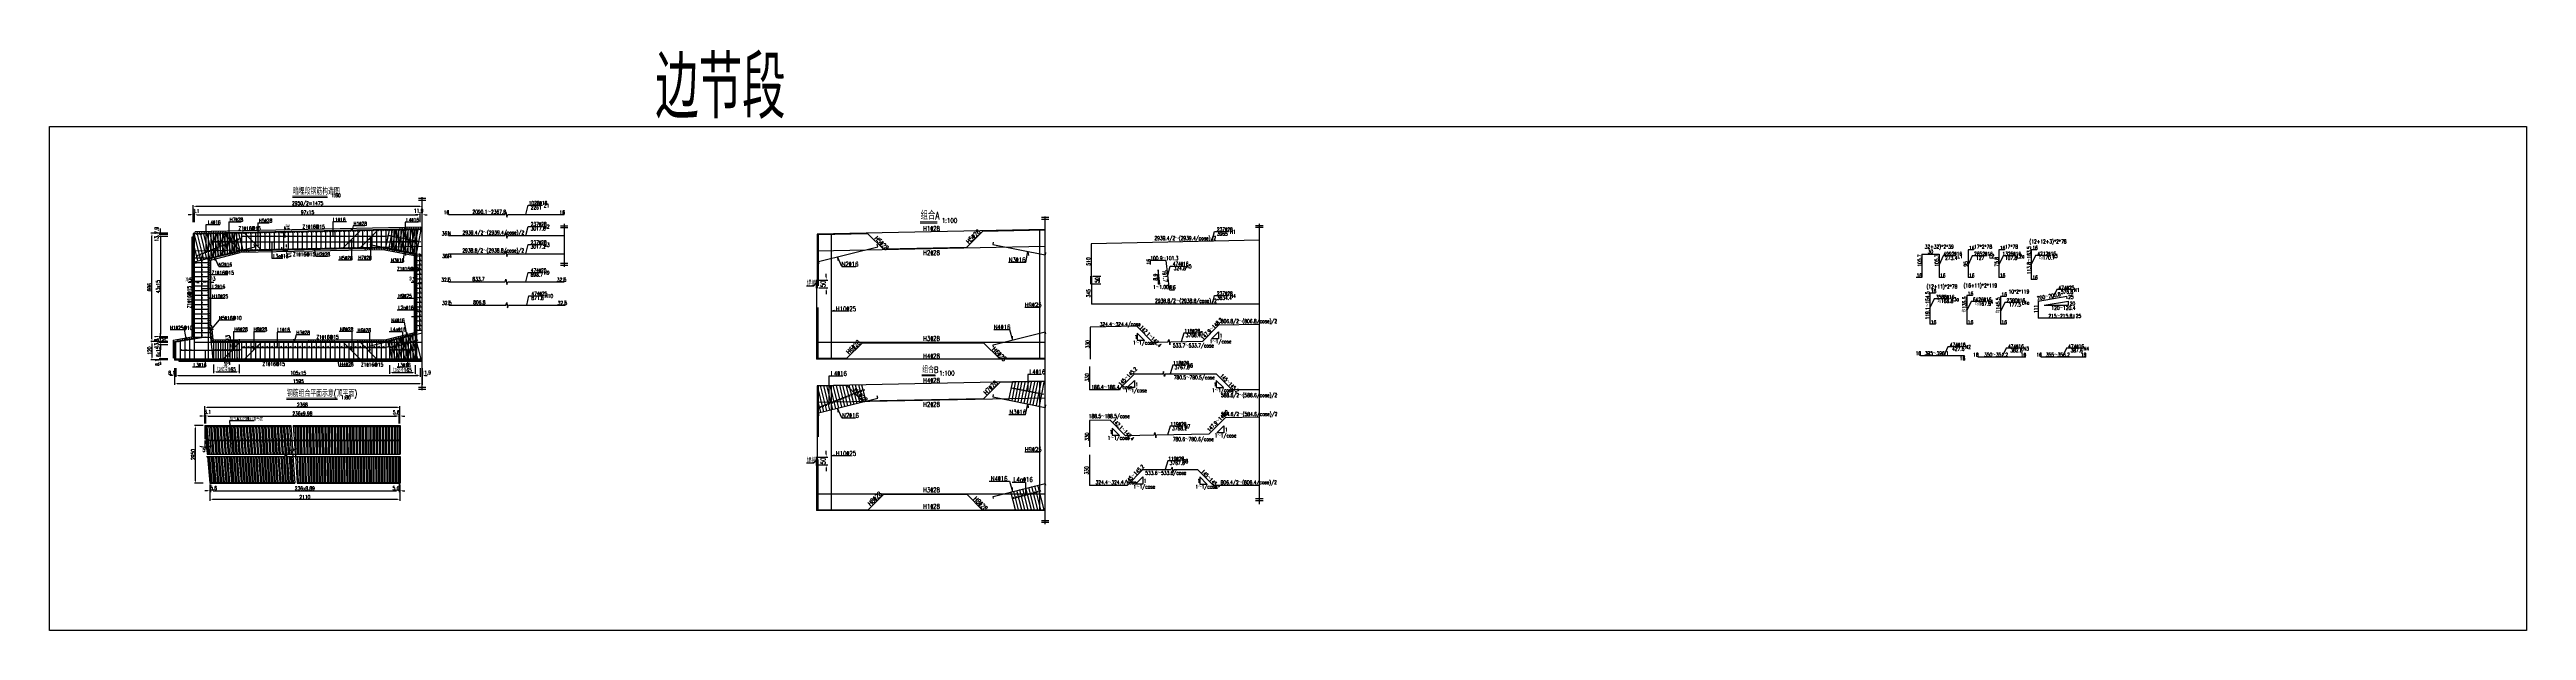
# Model space of a CAD drawing. Header units: millimetres. Extents: x -615 to 27787, y -21564 to 7677.
# Drawn here: x 11828 to 27787, y -518 to 3225 of the extents above; entities that cross this region are included whole.
import ezdxf

# ---------------------------------------------------------------- set-up
doc = ezdxf.new("R2010")
doc.units = ezdxf.units.MM
doc.header["$LTSCALE"] = 0.25
doc.linetypes.add('ACAD_ISO04W100', pattern=[30, 24, -3, 0, -3])
for name, color, linetype in [('中心线', 5, 'ACAD_ISO04W100'), ('填充', 8, 'Continuous'), ('文字', 7, 'Continuous'), ('标注', 7, 'Continuous'), ('次轮廓线', 7, 'Continuous'), ('钢筋', 1, 'Continuous')]:
    doc.layers.add(name, color=color, linetype=linetype)
doc.styles.get("Standard").update_dxf_attribs({"font": 'simplex1.shx', "width": 0.7, "bigfont": 'hztxt.shx'})
doc.dimstyles.new('100', dxfattribs={"dimscale": 10, "dimtxt": 3, "dimasz": 2, "dimexe": 1, "dimexo": 1, "dimgap": 0.5, "dimtad": 1, "dimdec": 1, "dimdsep": 46, "dimtxsty": 'Standard', "dimcen": 0.5, "dimadec": 0, "dimazin": 0, "dimtfac": 1, "dimtdec": 1, "dimtofl": 0, "dimtmove": 2, "dimatfit": 3, "dimfxl": 0, "dimtolj": 1, "dimtzin": 0, "dimarcsym": 0})
doc.dimstyles.new('80', dxfattribs={"dimscale": 8, "dimtxt": 3, "dimasz": 2, "dimexe": 1, "dimexo": 1, "dimgap": 0.5, "dimtad": 1, "dimdec": 1, "dimdsep": 46, "dimtxsty": 'Standard', "dimcen": 0.5, "dimadec": 0, "dimazin": 0, "dimtfac": 1, "dimtdec": 1, "dimtofl": 0, "dimtmove": 2, "dimatfit": 3, "dimfxl": 0, "dimtolj": 1, "dimtzin": 0, "dimarcsym": 0})

# ---------------------------------------------------------------- blocks, each defined once
blk = doc.blocks.new('点筋')
at = {"layer": '钢筋', "const_width": 3}
blk.add_lwpolyline([(-1.5, 0, 1), (1.5, 0, 1)], format="xyb", close=True, dxfattribs=at)
blk = doc.blocks.new('*D81')
at = {"layer": 'Defpoints', "color": 0}
for p in [(12634, 1225), (12642, 1233), (12642, 1125)]:
    blk.add_point(p, dxfattribs=at)
at = {"layer": '标注', "color": 0, "lineweight": -2}
for p, q in [((12618, 1125), (12602, 1125)), ((12634, 1173), (12634, 1117)), ((12642, 1173), (12642, 1117)), ((12658, 1125), (12674, 1125))]:
    blk.add_line(p, q, dxfattribs=at)
at = {"layer": '标注', "color": 0}
for points in [[(12618, 1128), (12618, 1122), (12634, 1125)], [(12658, 1128), (12658, 1122), (12642, 1125)]]:
    blk.add_solid(points, dxfattribs=at)
at = {"layer": '标注', "color": 0, "insert": (12615, 1143), "char_height": 24, "attachment_point": 5}
blk.add_mtext('\\A1;8.1', dxfattribs=at)
blk = doc.blocks.new('*D66')
at = {"layer": 'Defpoints', "color": 0}
for p in [(12642, 1233), (14217, 1233), (14217, 1125)]:
    blk.add_point(p, dxfattribs=at)
at = {"layer": '标注', "color": 0, "lineweight": -2}
for p, q in [((12642, 1173), (12642, 1117)), ((12658, 1125), (14201, 1125)), ((14217, 1173), (14217, 1117))]:
    blk.add_line(p, q, dxfattribs=at)
at = {"layer": '标注', "color": 0}
for points in [[(12658, 1128), (12658, 1122), (12642, 1125)], [(14201, 1128), (14201, 1122), (14217, 1125)]]:
    blk.add_solid(points, dxfattribs=at)
at = {"layer": '标注', "color": 0, "insert": (13430, 1141), "char_height": 24, "attachment_point": 5}
blk.add_mtext('\\A1;105x15', dxfattribs=at)
blk = doc.blocks.new('*D67')
at = {"layer": 'Defpoints', "color": 0}
for p in [(14217, 1233), (14229, 1233), (14229, 1125)]:
    blk.add_point(p, dxfattribs=at)
at = {"layer": '标注', "color": 0, "lineweight": -2}
for p, q in [((14201, 1125), (14185, 1125)), ((14217, 1173), (14217, 1117)), ((14229, 1173), (14229, 1117)), ((14245, 1125), (14261, 1125))]:
    blk.add_line(p, q, dxfattribs=at)
at = {"layer": '标注', "color": 0}
for points in [[(14201, 1128), (14201, 1122), (14217, 1125)], [(14245, 1128), (14245, 1122), (14229, 1125)]]:
    blk.add_solid(points, dxfattribs=at)
at = {"layer": '标注', "color": 0, "insert": (14255, 1144), "char_height": 24, "attachment_point": 5}
blk.add_mtext('\\A1;11.9', dxfattribs=at)
blk = doc.blocks.new('*D82')
at = {"layer": 'Defpoints', "color": 0}
for p in [(12634, 1225), (14229, 1225), (12634, 1072)]:
    blk.add_point(p, dxfattribs=at)
at = {"layer": '标注', "color": 0, "lineweight": -2}
for p, q in [((12634, 1120), (12634, 1064)), ((14229, 1120), (14229, 1064)), ((14213, 1072), (12650, 1072))]:
    blk.add_line(p, q, dxfattribs=at)
at = {"layer": '标注', "color": 0}
for points in [[(12650, 1074), (12650, 1069), (12634, 1072)], [(14213, 1074), (14213, 1069), (14229, 1072)]]:
    blk.add_solid(points, dxfattribs=at)
at = {"layer": '标注', "color": 0, "insert": (13431, 1088), "char_height": 24, "attachment_point": 5}
blk.add_mtext('\\A1;1595', dxfattribs=at)
blk = doc.blocks.new('*D83')
at = {"layer": 'Defpoints', "color": 0}
for p in [(12543, 1233), (12634, 1225), (12642, 1233)]:
    blk.add_point(p, dxfattribs=at)
at = {"layer": '标注', "color": 0, "lineweight": -2}
for p, q in [((12591, 1233), (12535, 1233)), ((12591, 1225), (12535, 1225)), ((12543, 1249), (12543, 1265)), ((12543, 1209), (12543, 1193))]:
    blk.add_line(p, q, dxfattribs=at)
at = {"layer": '标注', "color": 0}
for points in [[(12540, 1249), (12545, 1249), (12543, 1233)], [(12540, 1209), (12545, 1209), (12543, 1225)]]:
    blk.add_solid(points, dxfattribs=at)
at = {"layer": '标注', "color": 0, "insert": (12523, 1209), "char_height": 24, "attachment_point": 5, "rotation": 90}
blk.add_mtext('\\A1;8.1', dxfattribs=at)
blk = doc.blocks.new('*D84')
at = {"layer": 'Defpoints', "color": 0}
for p in [(12634, 1345), (12488, 1225), (12634, 1225)]:
    blk.add_point(p, dxfattribs=at)
at = {"layer": '标注', "color": 0, "lineweight": -2}
for p, q in [((12536, 1345), (12480, 1345)), ((12488, 1329), (12488, 1241)), ((12536, 1225), (12480, 1225))]:
    blk.add_line(p, q, dxfattribs=at)
at = {"layer": '标注', "color": 0}
for points in [[(12485, 1329), (12490, 1329), (12488, 1345)], [(12485, 1241), (12490, 1241), (12488, 1225)]]:
    blk.add_solid(points, dxfattribs=at)
at = {"layer": '标注', "color": 0, "insert": (12472, 1285), "char_height": 24, "attachment_point": 5, "rotation": 90}
blk.add_mtext('\\A1;120', dxfattribs=at)
blk = doc.blocks.new('*D85')
at = {"layer": 'Defpoints', "color": 0}
for p in [(12762, 2161), (12754, 2041), (12762, 2033)]:
    blk.add_point(p, dxfattribs=at)
at = {"layer": '标注', "color": 0, "lineweight": -2}
for p, q in [((12738, 2161), (12722, 2161)), ((12754, 2113), (12754, 2169)), ((12762, 2113), (12762, 2169)), ((12778, 2161), (12794, 2161))]:
    blk.add_line(p, q, dxfattribs=at)
at = {"layer": '标注', "color": 0}
for points in [[(12738, 2164), (12738, 2159), (12754, 2161)], [(12778, 2164), (12778, 2159), (12762, 2161)]]:
    blk.add_solid(points, dxfattribs=at)
at = {"layer": '标注', "color": 0, "insert": (12772, 2184), "char_height": 24, "attachment_point": 5}
blk.add_mtext('\\A1;8.1', dxfattribs=at)
blk = doc.blocks.new('*D68')
at = {"layer": 'Defpoints', "color": 0}
for p in [(14217, 2161), (12762, 2033), (14217, 2062)]:
    blk.add_point(p, dxfattribs=at)
at = {"layer": '标注', "color": 0, "lineweight": -2}
for p, q in [((12762, 2113), (12762, 2169)), ((12778, 2161), (14201, 2161)), ((14217, 2113), (14217, 2169))]:
    blk.add_line(p, q, dxfattribs=at)
at = {"layer": '标注', "color": 0}
for points in [[(12778, 2164), (12778, 2159), (12762, 2161)], [(14201, 2164), (14201, 2159), (14217, 2161)]]:
    blk.add_solid(points, dxfattribs=at)
at = {"layer": '标注', "color": 0, "insert": (13490, 2177), "char_height": 24, "attachment_point": 5}
blk.add_mtext('\\A1;97x15', dxfattribs=at)
blk = doc.blocks.new('*D69')
at = {"layer": 'Defpoints', "color": 0}
for p in [(14229, 2161), (14217, 2062), (14229, 2062)]:
    blk.add_point(p, dxfattribs=at)
at = {"layer": '标注', "color": 0, "lineweight": -2}
for p, q in [((14201, 2161), (14185, 2161)), ((14217, 2113), (14217, 2169)), ((14229, 2113), (14229, 2169)), ((14245, 2161), (14261, 2161))]:
    blk.add_line(p, q, dxfattribs=at)
at = {"layer": '标注', "color": 0}
for points in [[(14201, 2164), (14201, 2159), (14217, 2161)], [(14245, 2164), (14245, 2159), (14229, 2161)]]:
    blk.add_solid(points, dxfattribs=at)
at = {"layer": '标注', "color": 0, "insert": (14206, 2186), "char_height": 24, "attachment_point": 5}
blk.add_mtext('\\A1;11.9', dxfattribs=at)
blk = doc.blocks.new('*D86')
at = {"layer": 'Defpoints', "color": 0}
for p in [(14229, 2215), (12754, 2041), (14229, 2070)]:
    blk.add_point(p, dxfattribs=at)
at = {"layer": '标注', "color": 0, "lineweight": -2}
for p, q in [((12754, 2167), (12754, 2223)), ((12770, 2215), (14213, 2215)), ((14229, 2167), (14229, 2223))]:
    blk.add_line(p, q, dxfattribs=at)
at = {"layer": '标注', "color": 0}
for points in [[(12770, 2218), (12770, 2212), (12754, 2215)], [(14213, 2218), (14213, 2212), (14229, 2215)]]:
    blk.add_solid(points, dxfattribs=at)
at = {"layer": '标注', "color": 0, "insert": (13491, 2231), "char_height": 24, "attachment_point": 5}
blk.add_mtext('\\A1;2950/2=1475', dxfattribs=at)
blk = doc.blocks.new('*D70')
at = {"layer": 'Defpoints', "color": 0}
for p in [(12543, 2041), (12754, 2041), (12762, 2033)]:
    blk.add_point(p, dxfattribs=at)
at = {"layer": '标注', "color": 0, "lineweight": -2}
for p, q in [((12591, 2041), (12535, 2041)), ((12591, 2033), (12535, 2033)), ((12543, 2057), (12543, 2073)), ((12543, 2017), (12543, 2001))]:
    blk.add_line(p, q, dxfattribs=at)
at = {"layer": '标注', "color": 0}
for points in [[(12540, 2057), (12545, 2057), (12543, 2041)], [(12540, 2017), (12545, 2017), (12543, 2033)]]:
    blk.add_solid(points, dxfattribs=at)
at = {"layer": '标注', "color": 0, "insert": (12518, 2060), "char_height": 24, "attachment_point": 5, "rotation": 90}
blk.add_mtext('\\A1;7.9', dxfattribs=at)
blk = doc.blocks.new('*D71')
at = {"layer": 'Defpoints', "color": 0}
for p in [(12762, 2020), (12543, 1375), (12762, 1375)]:
    blk.add_point(p, dxfattribs=at)
at = {"layer": '标注', "color": 0, "lineweight": -2}
for p, q in [((12591, 2020), (12535, 2020)), ((12543, 2004), (12543, 1391)), ((12591, 1375), (12535, 1375))]:
    blk.add_line(p, q, dxfattribs=at)
at = {"layer": '标注', "color": 0}
for points in [[(12540, 2004), (12545, 2004), (12543, 2020)], [(12540, 1391), (12545, 1391), (12543, 1375)]]:
    blk.add_solid(points, dxfattribs=at)
at = {"layer": '标注', "color": 0, "insert": (12527, 1697), "char_height": 24, "attachment_point": 5, "rotation": 90}
blk.add_mtext('\\A1;43x15', dxfattribs=at)
blk = doc.blocks.new('*D72')
at = {"layer": 'Defpoints', "color": 0}
for p in [(12543, 2033), (12762, 2033), (12762, 2020)]:
    blk.add_point(p, dxfattribs=at)
at = {"layer": '标注', "color": 0, "lineweight": -2}
for p, q in [((12591, 2033), (12535, 2033)), ((12591, 2020), (12535, 2020)), ((12543, 2049), (12543, 2065)), ((12543, 2004), (12543, 1988))]:
    blk.add_line(p, q, dxfattribs=at)
at = {"layer": '标注', "color": 0}
for points in [[(12540, 2049), (12545, 2049), (12543, 2033)], [(12540, 2004), (12545, 2004), (12543, 2020)]]:
    blk.add_solid(points, dxfattribs=at)
at = {"layer": '标注', "color": 0, "insert": (12517, 2019), "char_height": 24, "attachment_point": 5, "rotation": 90}
blk.add_mtext('\\A1;13.1', dxfattribs=at)
blk = doc.blocks.new('*D73')
at = {"layer": 'Defpoints', "color": 0}
for p in [(12488, 2041), (12754, 2041), (12634, 1345)]:
    blk.add_point(p, dxfattribs=at)
at = {"layer": '标注', "color": 0, "lineweight": -2}
for p, q in [((12536, 2041), (12480, 2041)), ((12488, 1361), (12488, 2025)), ((12536, 1345), (12480, 1345))]:
    blk.add_line(p, q, dxfattribs=at)
at = {"layer": '标注', "color": 0}
for points in [[(12485, 2025), (12490, 2025), (12488, 2041)], [(12485, 1361), (12490, 1361), (12488, 1345)]]:
    blk.add_solid(points, dxfattribs=at)
at = {"layer": '标注', "color": 0, "insert": (12472, 1693), "char_height": 24, "attachment_point": 5, "rotation": 90}
blk.add_mtext('\\A1;696', dxfattribs=at)
blk = doc.blocks.new('*D87')
at = {"layer": 'Defpoints', "color": 0}
for p in [(13310, 2052), (13310, 2046), (13343, 2047)]:
    blk.add_point(p, dxfattribs=at)
at = {"layer": '标注', "color": 0, "lineweight": -2}
for p, q in [((13343, 2069), (13343, 2085)), ((13318, 2052), (13351, 2053)), ((13318, 2046), (13351, 2047)), ((13344, 2031), (13344, 2015))]:
    blk.add_line(p, q, dxfattribs=at)
at = {"layer": '标注', "color": 0}
for points in [[(13346, 2069), (13340, 2068), (13343, 2053)], [(13346, 2031), (13341, 2031), (13343, 2047)]]:
    blk.add_solid(points, dxfattribs=at)
at = {"layer": '标注', "color": 0, "insert": (13360, 2081), "char_height": 24, "attachment_point": 5, "rotation": 271.1458}
blk.add_mtext('\\A1;净5', dxfattribs=at)
blk = doc.blocks.new('*D74')
at = {"layer": 'Defpoints', "color": 0}
for p in [(12754, 1705), (12760, 1725), (12760, 1705)]:
    blk.add_point(p, dxfattribs=at)
at = {"layer": '标注', "color": 0, "lineweight": -2}
for p, q in [((12738, 1725), (12722, 1725)), ((12754, 1713), (12754, 1733)), ((12760, 1713), (12760, 1733)), ((12776, 1725), (12792, 1725))]:
    blk.add_line(p, q, dxfattribs=at)
at = {"layer": '标注', "color": 0}
for points in [[(12738, 1728), (12738, 1722), (12754, 1725)], [(12776, 1728), (12776, 1722), (12760, 1725)]]:
    blk.add_solid(points, dxfattribs=at)
at = {"layer": '标注', "color": 0, "insert": (12724, 1741), "char_height": 24, "attachment_point": 5}
blk.add_mtext('\\A1;净5', dxfattribs=at)
blk = doc.blocks.new('*D88')
at = {"layer": 'Defpoints', "color": 0}
for p in [(12987, 1225), (13037, 1230), (13037, 1225)]:
    blk.add_point(p, dxfattribs=at)
at = {"layer": '标注', "color": 0, "lineweight": -2}
for p, q in [((13029, 1230), (12979, 1230)), ((13029, 1225), (12979, 1225)), ((12987, 1246), (12987, 1262)), ((12987, 1209), (12987, 1193))]:
    blk.add_line(p, q, dxfattribs=at)
at = {"layer": '标注', "color": 0}
for points in [[(12985, 1246), (12990, 1246), (12987, 1230)], [(12985, 1209), (12990, 1209), (12987, 1225)]]:
    blk.add_solid(points, dxfattribs=at)
at = {"layer": '标注', "color": 0, "insert": (12968, 1197), "char_height": 24, "attachment_point": 5, "rotation": 90}
blk.add_mtext('\\A1;净5', dxfattribs=at)
blk = doc.blocks.new('*D89')
at = {"layer": 'Defpoints', "color": 0}
for p in [(12994, 1345), (13049, 1345), (13049, 1339)]:
    blk.add_point(p, dxfattribs=at)
at = {"layer": '标注', "color": 0, "lineweight": -2}
for p, q in [((13041, 1345), (12986, 1345)), ((13041, 1339), (12986, 1339)), ((12994, 1361), (12994, 1377)), ((12994, 1323), (12994, 1307))]:
    blk.add_line(p, q, dxfattribs=at)
at = {"layer": '标注', "color": 0}
for points in [[(12991, 1361), (12997, 1361), (12994, 1345)], [(12991, 1323), (12997, 1323), (12994, 1339)]]:
    blk.add_solid(points, dxfattribs=at)
at = {"layer": '标注', "color": 0, "insert": (12976, 1365), "char_height": 24, "attachment_point": 5, "rotation": 90}
blk.add_mtext('\\A1;净3', dxfattribs=at)
blk = doc.blocks.new('*D90')
at = {"layer": 'Defpoints', "color": 0}
for p in [(12850, 1727), (12850, 1431), (12854, 1435)]:
    blk.add_point(p, dxfattribs=at)
at = {"layer": '标注', "color": 0, "lineweight": -2}
for p, q in [((12834, 1727), (12818, 1727)), ((12850, 1679), (12850, 1735)), ((12854, 1679), (12854, 1735)), ((12870, 1727), (12886, 1727))]:
    blk.add_line(p, q, dxfattribs=at)
at = {"layer": '标注', "color": 0}
for points in [[(12834, 1730), (12834, 1725), (12850, 1727)], [(12870, 1730), (12870, 1725), (12854, 1727)]]:
    blk.add_solid(points, dxfattribs=at)
at = {"layer": '标注', "color": 0, "insert": (12877, 1748), "char_height": 24, "attachment_point": 5}
blk.add_mtext('\\A1;净3', dxfattribs=at)
blk = doc.blocks.new('*D91')
at = {"layer": 'Defpoints', "color": 0}
for p in [(13323, 1938), (13323, 1932), (13355, 1933)]:
    blk.add_point(p, dxfattribs=at)
at = {"layer": '标注', "color": 0, "lineweight": -2}
for p, q in [((13331, 1938), (13363, 1939)), ((13331, 1932), (13363, 1933)), ((13355, 1954), (13354, 1970)), ((13355, 1917), (13356, 1901))]:
    blk.add_line(p, q, dxfattribs=at)
at = {"layer": '标注', "color": 0}
for points in [[(13357, 1954), (13352, 1954), (13355, 1938)], [(13358, 1917), (13353, 1917), (13355, 1933)]]:
    blk.add_solid(points, dxfattribs=at)
at = {"layer": '标注', "color": 0, "insert": (13371, 1906), "char_height": 24, "attachment_point": 5, "rotation": 271.1458}
blk.add_mtext('\\A1;净3', dxfattribs=at)
blk = doc.blocks.new('*D92')
at = {"layer": 'Defpoints', "color": 0}
for p in [(14189, 1725), (14189, 1502), (14195, 1502)]:
    blk.add_point(p, dxfattribs=at)
at = {"layer": '标注', "color": 0, "lineweight": -2}
for p, q in [((14173, 1725), (14157, 1725)), ((14189, 1677), (14189, 1733)), ((14195, 1677), (14195, 1733)), ((14211, 1725), (14227, 1725))]:
    blk.add_line(p, q, dxfattribs=at)
at = {"layer": '标注', "color": 0}
for points in [[(14173, 1728), (14173, 1722), (14189, 1725)], [(14211, 1728), (14211, 1722), (14195, 1725)]]:
    blk.add_solid(points, dxfattribs=at)
at = {"layer": '标注', "color": 0, "insert": (14162, 1745), "char_height": 24, "attachment_point": 5}
blk.add_mtext('\\A1;净3', dxfattribs=at)
blk = doc.blocks.new('*D77')
at = {"color": 0, "lineweight": -2}
for p, q in [((12591, 1323), (12535, 1323)), ((12543, 1249), (12543, 1307)), ((12591, 1233), (12535, 1233))]:
    blk.add_line(p, q, dxfattribs=at)
at = {"color": 0}
for points in [[(12540, 1307), (12545, 1307), (12543, 1323)], [(12540, 1249), (12545, 1249), (12543, 1233)]]:
    blk.add_solid(points, dxfattribs=at)
at = {"layer": 'Defpoints', "color": 0}
for p in [(12543, 1323), (12642, 1323), (12642, 1233)]:
    blk.add_point(p, dxfattribs=at)
at = {"color": 0, "insert": (12527, 1278), "char_height": 24, "attachment_point": 5, "rotation": 90}
blk.add_mtext('\\A1;6x15', dxfattribs=at)
blk = doc.blocks.new('*D78')
at = {"color": 0, "lineweight": -2}
for p, q in [((12591, 1337), (12535, 1337)), ((12591, 1323), (12535, 1323)), ((12543, 1353), (12543, 1369)), ((12543, 1307), (12543, 1291))]:
    blk.add_line(p, q, dxfattribs=at)
at = {"color": 0}
for points in [[(12540, 1353), (12545, 1353), (12543, 1337)], [(12540, 1307), (12545, 1307), (12543, 1323)]]:
    blk.add_solid(points, dxfattribs=at)
at = {"layer": 'Defpoints', "color": 0}
for p in [(12543, 1337), (12642, 1337), (12642, 1323)]:
    blk.add_point(p, dxfattribs=at)
at = {"color": 0, "insert": (12517, 1330), "char_height": 24, "attachment_point": 5, "rotation": 90}
blk.add_mtext('\\A1;13.8', dxfattribs=at)
blk = doc.blocks.new('*D79')
at = {"color": 0, "lineweight": -2}
for p, q in [((12591, 1345), (12535, 1345)), ((12591, 1337), (12535, 1337)), ((12543, 1361), (12543, 1377)), ((12543, 1321), (12543, 1305))]:
    blk.add_line(p, q, dxfattribs=at)
at = {"color": 0}
for points in [[(12540, 1361), (12545, 1361), (12543, 1345)], [(12540, 1321), (12545, 1321), (12543, 1337)]]:
    blk.add_solid(points, dxfattribs=at)
at = {"layer": 'Defpoints', "color": 0}
for p in [(12543, 1345), (12634, 1345), (12642, 1337)]:
    blk.add_point(p, dxfattribs=at)
at = {"color": 0, "insert": (12517, 1362), "char_height": 24, "attachment_point": 5, "rotation": 90}
blk.add_mtext('\\A1;8.1', dxfattribs=at)
blk = doc.blocks.new('*D80')
at = {"color": 0, "lineweight": -2}
for p, q in [((12591, 1365), (12535, 1365)), ((12591, 1345), (12535, 1345)), ((12543, 1381), (12543, 1397)), ((12543, 1329), (12543, 1313))]:
    blk.add_line(p, q, dxfattribs=at)
at = {"color": 0}
for points in [[(12540, 1381), (12545, 1381), (12543, 1365)], [(12540, 1329), (12545, 1329), (12543, 1345)]]:
    blk.add_solid(points, dxfattribs=at)
at = {"layer": 'Defpoints', "color": 0}
for p in [(12543, 1365), (12634, 1345), (12762, 1365)]:
    blk.add_point(p, dxfattribs=at)
at = {"color": 0, "insert": (12565, 1355), "char_height": 24, "attachment_point": 5, "rotation": 90}
blk.add_mtext('\\A1;20', dxfattribs=at)
blk = doc.blocks.new('*D75')
at = {"color": 0, "lineweight": -2}
for p, q in [((16832, 1760), (16832, 1780)), ((16780, 1740), (16842, 1740)), ((16784, 1690), (16842, 1690)), ((16832, 1670), (16832, 1650))]:
    blk.add_line(p, q, dxfattribs=at)
at = {"color": 0}
for points in [[(16829, 1760), (16835, 1760), (16832, 1740)], [(16829, 1670), (16835, 1670), (16832, 1690)]]:
    blk.add_solid(points, dxfattribs=at)
at = {"layer": 'Defpoints', "color": 0}
for p in [(16770, 1740), (16774, 1690), (16832, 1740)]:
    blk.add_point(p, dxfattribs=at)
at = {"color": 0, "insert": (16812, 1715), "char_height": 30, "attachment_point": 5, "rotation": 90}
blk.add_mtext('\\A1;50', dxfattribs=at)
blk = doc.blocks.new('*D76')
at = {"color": 0, "lineweight": -2}
for p, q in [((16832, 619), (16832, 639)), ((16780, 599), (16842, 599)), ((16784, 549), (16842, 549)), ((16832, 529), (16832, 509))]:
    blk.add_line(p, q, dxfattribs=at)
at = {"color": 0}
for points in [[(16829, 619), (16835, 619), (16832, 599)], [(16829, 529), (16835, 529), (16832, 549)]]:
    blk.add_solid(points, dxfattribs=at)
at = {"layer": 'Defpoints', "color": 0}
for p in [(16770, 599), (16774, 549), (16832, 599)]:
    blk.add_point(p, dxfattribs=at)
at = {"color": 0, "insert": (16812, 574), "char_height": 30, "attachment_point": 5, "rotation": 90}
blk.add_mtext('\\A1;50', dxfattribs=at)
blk = doc.blocks.new('*D93')
at = {"color": 0, "lineweight": -2}
for p, q in [((12885, 1196), (12885, 1140)), ((12901, 1148), (13034, 1148)), ((13050, 1196), (13050, 1140))]:
    blk.add_line(p, q, dxfattribs=at)
at = {"color": 0}
for points in [[(12901, 1151), (12901, 1146), (12885, 1148)], [(13034, 1151), (13034, 1146), (13050, 1148)]]:
    blk.add_solid(points, dxfattribs=at)
at = {"layer": 'Defpoints', "color": 0}
for p in [(12885, 1230), (13050, 1230), (13050, 1148)]:
    blk.add_point(p, dxfattribs=at)
at = {"color": 0, "insert": (12968, 1164), "char_height": 24, "attachment_point": 5}
blk.add_mtext('\\A1;加密段165', dxfattribs=at)
blk = doc.blocks.new('*D94')
at = {"color": 0, "lineweight": -2}
for p, q in [((14019, 1191), (14019, 1135)), ((14168, 1143), (14035, 1143)), ((14184, 1191), (14184, 1135))]:
    blk.add_line(p, q, dxfattribs=at)
at = {"color": 0}
for points in [[(14035, 1145), (14035, 1140), (14019, 1143)], [(14168, 1145), (14168, 1140), (14184, 1143)]]:
    blk.add_solid(points, dxfattribs=at)
at = {"layer": 'Defpoints', "color": 0}
for p in [(14019, 1230), (14019, 1143), (14184, 1230)]:
    blk.add_point(p, dxfattribs=at)
at = {"color": 0, "insert": (14102, 1159), "char_height": 24, "attachment_point": 5}
blk.add_mtext('\\A1;加密段165', dxfattribs=at)
blk = doc.blocks.new('*D97')
at = {"color": 0, "lineweight": -2}
for p, q in [((18550, 1765), (18602, 1765)), ((18546, 1715), (18602, 1715)), ((18594, 1731), (18594, 1749))]:
    blk.add_line(p, q, dxfattribs=at)
at = {"color": 0}
for points in [[(18592, 1749), (18597, 1749), (18594, 1765)], [(18592, 1731), (18597, 1731), (18594, 1715)]]:
    blk.add_solid(points, dxfattribs=at)
at = {"layer": 'Defpoints', "color": 0}
for p in [(18542, 1765), (18594, 1765), (18538, 1715)]:
    blk.add_point(p, dxfattribs=at)
at = {"color": 0, "insert": (18578, 1740), "char_height": 24, "attachment_point": 5, "rotation": 90}
blk.add_mtext('\\A1;50', dxfattribs=at)
blk = doc.blocks.new('*D98')
at = {"layer": 'Defpoints', "color": 0}
for p in [(12769, 802), (12828, 802), (12861, 431)]:
    blk.add_point(p, dxfattribs=at)
at = {"layer": '标注', "color": 0, "lineweight": -2}
for p, q in [((12817, 802), (12761, 802)), ((12769, 447), (12769, 786)), ((12817, 431), (12761, 431))]:
    blk.add_line(p, q, dxfattribs=at)
at = {"layer": '标注', "color": 0}
for points in [[(12766, 786), (12772, 786), (12769, 802)], [(12766, 447), (12772, 447), (12769, 431)]]:
    blk.add_solid(points, dxfattribs=at)
at = {"layer": '标注', "color": 0, "insert": (12753, 616), "char_height": 24, "attachment_point": 5, "rotation": 90}
blk.add_mtext('\\A1;2950', dxfattribs=at)
blk = doc.blocks.new('*D99')
at = {"layer": 'Defpoints', "color": 0}
for p in [(12828, 802), (12834, 864), (12834, 796)]:
    blk.add_point(p, dxfattribs=at)
at = {"layer": '标注', "color": 0, "lineweight": -2}
for p, q in [((12812, 864), (12796, 864)), ((12828, 816), (12828, 872)), ((12834, 816), (12834, 872)), ((12850, 864), (12866, 864))]:
    blk.add_line(p, q, dxfattribs=at)
at = {"layer": '标注', "color": 0}
for points in [[(12812, 867), (12812, 861), (12828, 864)], [(12850, 867), (12850, 861), (12834, 864)]]:
    blk.add_solid(points, dxfattribs=at)
at = {"layer": '标注', "color": 0, "insert": (12847, 890), "char_height": 24, "attachment_point": 5}
blk.add_mtext('\\A1;6.1', dxfattribs=at)
blk = doc.blocks.new('*D100')
at = {"layer": 'Defpoints', "color": 0}
for p in [(14080, 864), (12834, 796), (14080, 796)]:
    blk.add_point(p, dxfattribs=at)
at = {"layer": '标注', "color": 0, "lineweight": -2}
for p, q in [((12834, 816), (12834, 872)), ((12850, 864), (14064, 864)), ((14080, 816), (14080, 872))]:
    blk.add_line(p, q, dxfattribs=at)
at = {"layer": '标注', "color": 0}
for points in [[(12850, 867), (12850, 861), (12834, 864)], [(14064, 867), (14064, 861), (14080, 864)]]:
    blk.add_solid(points, dxfattribs=at)
at = {"layer": '标注', "color": 0, "insert": (13457, 880), "char_height": 24, "attachment_point": 5}
blk.add_mtext('\\A1;236x9.98', dxfattribs=at)
blk = doc.blocks.new('*D101')
at = {"layer": 'Defpoints', "color": 0}
for p in [(14086, 864), (14086, 802), (14080, 796)]:
    blk.add_point(p, dxfattribs=at)
at = {"layer": '标注', "color": 0, "lineweight": -2}
for p, q in [((14064, 864), (14048, 864)), ((14080, 816), (14080, 872)), ((14086, 816), (14086, 872)), ((14102, 864), (14118, 864))]:
    blk.add_line(p, q, dxfattribs=at)
at = {"layer": '标注', "color": 0}
for points in [[(14064, 867), (14064, 861), (14080, 864)], [(14102, 867), (14102, 861), (14086, 864)]]:
    blk.add_solid(points, dxfattribs=at)
at = {"layer": '标注', "color": 0, "insert": (14062, 887), "char_height": 24, "attachment_point": 5}
blk.add_mtext('\\A1;5.6', dxfattribs=at)
blk = doc.blocks.new('*D103')
at = {"layer": 'Defpoints', "color": 0}
for p in [(12828, 802), (14086, 920), (14086, 802)]:
    blk.add_point(p, dxfattribs=at)
at = {"layer": '标注', "color": 0, "lineweight": -2}
for p, q in [((12828, 872), (12828, 928)), ((12844, 920), (14070, 920)), ((14086, 872), (14086, 928))]:
    blk.add_line(p, q, dxfattribs=at)
at = {"layer": '标注', "color": 0}
for points in [[(12844, 922), (12844, 917), (12828, 920)], [(14070, 922), (14070, 917), (14086, 920)]]:
    blk.add_solid(points, dxfattribs=at)
at = {"layer": '标注', "color": 0, "insert": (13457, 936), "char_height": 24, "attachment_point": 5}
blk.add_mtext('\\A1;2368', dxfattribs=at)
blk = doc.blocks.new('*D104')
at = {"layer": 'Defpoints', "color": 0}
for p in [(12861, 431), (12866, 431), (12866, 382)]:
    blk.add_point(p, dxfattribs=at)
at = {"layer": '标注', "color": 0, "lineweight": -2}
for p, q in [((12845, 382), (12829, 382)), ((12861, 423), (12861, 374)), ((12866, 423), (12866, 374)), ((12882, 382), (12898, 382))]:
    blk.add_line(p, q, dxfattribs=at)
at = {"layer": '标注', "color": 0}
for points in [[(12845, 385), (12845, 380), (12861, 382)], [(12882, 385), (12882, 380), (12866, 382)]]:
    blk.add_solid(points, dxfattribs=at)
at = {"layer": '标注', "color": 0, "insert": (12885, 400), "char_height": 24, "attachment_point": 5}
blk.add_mtext('\\A1;5.6', dxfattribs=at)
blk = doc.blocks.new('*D105')
at = {"layer": 'Defpoints', "color": 0}
for p in [(12866, 431), (14080, 436), (14080, 382)]:
    blk.add_point(p, dxfattribs=at)
at = {"layer": '标注', "color": 0, "lineweight": -2}
for p, q in [((12866, 423), (12866, 374)), ((12882, 382), (14064, 382)), ((14080, 428), (14080, 374))]:
    blk.add_line(p, q, dxfattribs=at)
at = {"layer": '标注', "color": 0}
for points in [[(12882, 385), (12882, 380), (12866, 382)], [(14064, 385), (14064, 380), (14080, 382)]]:
    blk.add_solid(points, dxfattribs=at)
at = {"layer": '标注', "color": 0, "insert": (13473, 398), "char_height": 24, "attachment_point": 5}
blk.add_mtext('\\A1;236x8.89', dxfattribs=at)
blk = doc.blocks.new('*D106')
at = {"layer": 'Defpoints', "color": 0}
for p in [(14080, 436), (14086, 431), (14086, 382)]:
    blk.add_point(p, dxfattribs=at)
at = {"layer": '标注', "color": 0, "lineweight": -2}
for p, q in [((14064, 382), (14048, 382)), ((14080, 428), (14080, 374)), ((14086, 423), (14086, 374)), ((14102, 382), (14118, 382))]:
    blk.add_line(p, q, dxfattribs=at)
at = {"layer": '标注', "color": 0}
for points in [[(14064, 385), (14064, 380), (14080, 382)], [(14102, 385), (14102, 380), (14086, 382)]]:
    blk.add_solid(points, dxfattribs=at)
at = {"layer": '标注', "color": 0, "insert": (14060, 399), "char_height": 24, "attachment_point": 5}
blk.add_mtext('\\A1;5.6', dxfattribs=at)
blk = doc.blocks.new('*D107')
at = {"layer": 'Defpoints', "color": 0}
for p in [(12861, 431), (12861, 326), (14086, 431)]:
    blk.add_point(p, dxfattribs=at)
at = {"layer": '标注', "color": 0, "lineweight": -2}
for p, q in [((12861, 374), (12861, 318)), ((14070, 326), (12877, 326)), ((14086, 374), (14086, 318))]:
    blk.add_line(p, q, dxfattribs=at)
at = {"layer": '标注', "color": 0}
for points in [[(12877, 328), (12877, 323), (12861, 326)], [(14070, 328), (14070, 323), (14086, 326)]]:
    blk.add_solid(points, dxfattribs=at)
at = {"layer": '标注', "color": 0, "insert": (13473, 342), "char_height": 24, "attachment_point": 5}
blk.add_mtext('\\A1;2110', dxfattribs=at)
blk = doc.blocks.new('*D120')
at = {"layer": 'Defpoints', "color": 0}
for p in [(12828, 802), (12828, 802), (12828, 715), (12836, 665), (12844, 619)]:
    blk.add_point(p, dxfattribs=at)
at = {"layer": '标注', "color": 0, "lineweight": -2}
blk.add_line((12828, 707), (12828, 657), dxfattribs=at)
for start, end in [(256.6017, 263.3008), (270, 275), (281.6992, 288.3983)]:
    blk.add_arc((12828, 802), 137, start, end, dxfattribs=at)
at = {"layer": '标注', "color": 0}
for points in [[(12813, 669), (12812, 663), (12828, 665)], [(12857, 665), (12856, 670), (12840, 665)]]:
    blk.add_solid(points, dxfattribs=at)
at = {"layer": '标注', "color": 0, "insert": (12828, 646), "char_height": 24, "attachment_point": 5, "rotation": 359.8499}
blk.add_mtext('\\A1;5°', dxfattribs=at)

msp = doc.modelspace()

# ---------------------------------------------------------------- linework, layer by layer
for p, q in [((13392.81, 2273.9), (13618.54, 2273.9)), ((14221.21, 2080.1), (12766.21, 2051)), ((12834.12, 2096.56), (12834.12, 1920.37)), ((12925.97, 2096.56), (12834.12, 2096.56)), ((12982.19, 2115.95), (12982.19, 2005.01)), ((12982.19, 2115.95), (13062.72, 2115.95)), ((13169.45, 2109.56), (13242.24, 2109.56)), ((13169.45, 2109.56), (13169.45, 1956.33)), ((13741.51, 2114.29), (13652.96, 2114.29)), ((13652.96, 2114.29), (13652.96, 2021.86)), ((13784.4, 2089.46), (13775.74, 2055.62)), ((13859.13, 2089.46), (13784.4, 2089.46)), ((14082.08, 2059.24), (14086.21, 2077.4)), ((14097.08, 2059.54), (14101.21, 2077.7)), ((14112.08, 2059.84), (14116.21, 2078)), ((14118.27, 2112.94), (14118.27, 2004.31)), ((14204.36, 2112.94), (14118.27, 2112.94)), ((14127.08, 2060.14), (14131.21, 2078.3)), ((14142.08, 2060.44), (14146.21, 2078.6)), ((14157.08, 2060.74), (14161.21, 2078.9)), ((14172.08, 2061.04), (14176.21, 2079.2)), ((14187.08, 2061.34), (14191.21, 2079.5)), ((14202.08, 2061.64), (14206.21, 2079.8)), ((14217.08, 2061.94), (14221.21, 2080.1)), ((14229, 2062.18), (14221.21, 2080.1)), ((14897.71, 2162.05), (14911.96, 2221.5)), ((14897.71, 2026.23), (14911.96, 2085.68)), ((14911.96, 2221.5), (15003.84, 2221.5)), ((14911.96, 2085.68), (15003.84, 2085.68)), ((17436.61, 2108.72), (17547.24, 2108.72)), ((12761.94, 2019.74), (12744, 2015.37)), ((12744, 2015.37), (12744, 1373.23)), ((12761.94, 2004.74), (12744, 2000.37)), ((12761.94, 1989.74), (12744, 1985.37)), ((12761.94, 1974.74), (12744, 1970.37)), ((12761.94, 1959.74), (12744, 1955.37)), ((12761.94, 1944.74), (12744, 1940.37)), ((12761.94, 1929.74), (12744, 1925.37)), ((12762.08, 2032.84), (12766.21, 2051)), ((12773.37, 1896.07), (13054.5, 2008.52)), ((12777.08, 2033.14), (12781.21, 2051.3)), ((12792.08, 2033.44), (12796.21, 2051.6)), ((12807.08, 2033.74), (12811.21, 2051.9)), ((12822.08, 2034.04), (12826.21, 2052.2)), ((12829.6, 1918.56), (12841.18, 1918.56)), ((12837.08, 2034.34), (12841.21, 2052.5)), ((12848.17, 1925.99), (12859.75, 1925.99)), ((12852.08, 2034.64), (12856.21, 2052.8)), ((12864, 1868.95), (13055.33, 1916.78)), ((12867.08, 2034.94), (12871.21, 2053.1)), ((12867.08, 1933.55), (12878.66, 1933.55)), ((12869.76, 1986.67), (12880.82, 1990.08)), ((12869.76, 1986.67), (14184.14, 1986.67)), ((12882.08, 2035.24), (12886.21, 2053.4)), ((12884.76, 1986.67), (12895.82, 1990.08)), ((12885.65, 1940.98), (12897.23, 1940.98)), ((12897.08, 2035.54), (12901.21, 2053.7)), ((12899.76, 1986.67), (12910.82, 1990.08)), ((12904.56, 1948.54), (12916.14, 1948.54)), ((12912.08, 2035.84), (12916.21, 2054)), ((12914.76, 1986.67), (12925.82, 1990.08)), ((12923.13, 1955.97), (12934.71, 1955.97)), ((12927.08, 2036.14), (12931.21, 2054.3)), ((12929.76, 1986.67), (12940.82, 1990.08)), ((12942.05, 1963.54), (12953.62, 1963.54)), ((12942.08, 2036.44), (12946.21, 2054.6)), ((12944.76, 1986.67), (12955.82, 1990.08)), ((12957.08, 2036.74), (12961.21, 2054.9)), ((12959.76, 1986.67), (12970.82, 1990.08)), ((12960.62, 1970.96), (12972.19, 1970.96)), ((12974.76, 1986.67), (12985.82, 1990.08)), ((12979.53, 1978.53), (12991.11, 1978.53)), ((12982.19, 2005.01), (12987.54, 2021.54)), ((12987.08, 1917.16), (12991.18, 1900.75)), ((12989.76, 1986.67), (13000.82, 1990.08)), ((12998.27, 1986.03), (13009.85, 1986.03)), ((13002.08, 1920.91), (13006.18, 1904.5)), ((13004.76, 1986.67), (13015.82, 1990.08)), ((13017.01, 1993.52), (13028.59, 1993.52)), ((13017.08, 1924.66), (13021.18, 1908.25)), ((13019.76, 1986.67), (13030.82, 1990.08)), ((13032.08, 1928.41), (13036.18, 1912)), ((13034.76, 1986.67), (13045.82, 1990.08)), ((13035.75, 2001.02), (13047.33, 2001.02)), ((13047.08, 1934.7), (13051.65, 1915.87)), ((13054.5, 2008.52), (13066.07, 2008.52)), ((13988.11, 1935.44), (13055.33, 1916.78)), ((13062.08, 1935), (13066.45, 1917.01)), ((13065.4, 2021.86), (13076.46, 2025.27)), ((13065.4, 2021.86), (13995.4, 2021.86)), ((13077.08, 1935.3), (13081.45, 1917.31)), ((13092.08, 1935.6), (13096.45, 1917.61)), ((13095.4, 2021.86), (13106.46, 2025.27)), ((13107.08, 1935.9), (13111.45, 1917.91)), ((13124.76, 2021.86), (13135.82, 2025.27)), ((13155.4, 2021.86), (13166.46, 2025.27)), ((13169.45, 1956.33), (13175.47, 1968.96)), ((13184.76, 2021.86), (13195.82, 2025.27)), ((13215.4, 2021.86), (13226.46, 2025.27)), ((13244.76, 2021.86), (13255.82, 2025.27)), ((13262.44, 1879.79), (13262.44, 1986.67)), ((13275.4, 2021.86), (13286.46, 2025.27)), ((13304.76, 2021.86), (13315.82, 2025.27)), ((13335.4, 2021.86), (13346.46, 2025.27)), ((13364.76, 2021.86), (13375.82, 2025.27)), ((13395.4, 2021.86), (13406.46, 2025.27)), ((13424.76, 2021.86), (13435.82, 2025.27)), ((13455.4, 2021.86), (13466.46, 2025.27)), ((13484.76, 2021.86), (13495.82, 2025.27)), ((13515.4, 2021.86), (13526.46, 2025.27)), ((13536.22, 1941.98), (13535.21, 1925.12)), ((13545.32, 1891.86), (13536.22, 1941.98)), ((13544.76, 2021.86), (13555.82, 2025.27)), ((13575.4, 2021.86), (13586.46, 2025.27)), ((13604.76, 2021.86), (13615.82, 2025.27)), ((13635.4, 2021.86), (13646.46, 2025.27)), ((13664.76, 2021.86), (13675.82, 2025.27)), ((13695.4, 2021.86), (13706.46, 2025.27)), ((13724.76, 2021.86), (13735.82, 2025.27)), ((13755.4, 2021.86), (13766.46, 2025.27)), ((13773.72, 2001.4), (13773.72, 1868.08)), ((13773.72, 2001.4), (13778.16, 1985.34)), ((13775.74, 2055.62), (13773.92, 2070.72)), ((13784.76, 2021.86), (13795.82, 2025.27)), ((13815.4, 2021.86), (13826.46, 2025.27)), ((13844.76, 2021.86), (13855.82, 2025.27)), ((13857.08, 1950.9), (13861.45, 1932.91)), ((13872.08, 1951.2), (13876.45, 1933.21)), ((13875.4, 2021.86), (13886.46, 2025.27)), ((13887.08, 1951.5), (13891.45, 1933.51)), ((13897.11, 2015.95), (13892.04, 1997.17)), ((13897.11, 1870.53), (13897.11, 2015.95)), ((13902.08, 1951.8), (13906.45, 1933.81)), ((13904.76, 2021.86), (13915.82, 2025.27)), ((13917.08, 1952.1), (13921.45, 1934.11)), ((13932.08, 1952.4), (13936.45, 1934.41)), ((13935.4, 2021.86), (13946.46, 2025.27)), ((13947.08, 1952.7), (13951.45, 1934.71)), ((13962.08, 1953), (13966.45, 1935.01)), ((13965.4, 2021.86), (13976.46, 2025.27)), ((13977.08, 1953.3), (13981.45, 1935.31)), ((13992.08, 1953.6), (13988.11, 1935.44)), ((13988.11, 1935.44), (14179, 1897.26)), ((13995.4, 2021.86), (14006.46, 2025.27)), ((14007.08, 1948.9), (14003.76, 1932.31)), ((14009.12, 2026.14), (14023.38, 2027.27)), ((14205.23, 1986.92), (14009.12, 2026.14)), ((14022.08, 1945.9), (14018.76, 1929.31)), ((14028.73, 2022.22), (14042.99, 2023.34)), ((14037.08, 1942.9), (14033.76, 1926.31)), ((14034.14, 1986.67), (14045.19, 1990.08)), ((14048.34, 2018.29), (14062.6, 2019.42)), ((14052.08, 1939.9), (14048.76, 1923.31)), ((14049.14, 1986.67), (14060.19, 1990.08)), ((14067.08, 1936.9), (14063.76, 1920.31)), ((14064.14, 1986.67), (14075.19, 1990.08)), ((14067.95, 2014.37), (14082.21, 2015.5)), ((14082.08, 1933.9), (14078.76, 1917.31)), ((14079.14, 1986.67), (14090.19, 1990.08)), ((14087.56, 2010.45), (14101.82, 2011.58)), ((14094.14, 1986.67), (14105.19, 1990.08)), ((14103.6, 1853.11), (14117.94, 1923.67)), ((14107.17, 2006.53), (14121.43, 2007.65)), ((14109.14, 1986.67), (14120.19, 1990.08)), ((14117.94, 1923.67), (14120.48, 1898.78)), ((14124.14, 1986.67), (14135.19, 1990.08)), ((14126.79, 2002.6), (14141.05, 2003.73)), ((14139.14, 1986.67), (14150.19, 1990.08)), ((14146.4, 1998.68), (14160.66, 1999.81)), ((14157.08, 1918.9), (14153.76, 1902.31)), ((14154.14, 1986.67), (14165.19, 1990.08)), ((14166.01, 1994.76), (14180.27, 1995.89)), ((14172.08, 1915.9), (14168.76, 1899.31)), ((14169.14, 1986.67), (14180.19, 1990.08)), ((14184.14, 1986.67), (14195.19, 1990.08)), ((14185.62, 1990.84), (14199.88, 1991.96)), ((14205.23, 1986.92), (14219.49, 1988.04)), ((14897.71, 1909.06), (14911.96, 1968.5)), ((14911.96, 1968.5), (15003.84, 1968.5)), ((18117.65, 1853.11), (18131.99, 1923.67)), ((18131.99, 1923.67), (18134.53, 1898.78)), ((19319.12, 1993.87), (19333.09, 2052.15)), ((19333.09, 2052.15), (19424.98, 2052.15)), ((12761.94, 1914.74), (12744, 1910.37)), ((12761.94, 1899.74), (12744, 1895.37)), ((12773.37, 1896.07), (12784.95, 1896.07)), ((12792.12, 1903.56), (12803.69, 1903.56)), ((12806.04, 1880.84), (12812.94, 1899.24)), ((12806.04, 1880.84), (12806.04, 1370.84)), ((12806.04, 1850.84), (12812.94, 1869.24)), ((12806.04, 1820.84), (12812.94, 1839.24)), ((12806.04, 1790.84), (12812.94, 1809.24)), ((12806.04, 1760.84), (12812.94, 1779.24)), ((12810.69, 1910.99), (12822.26, 1910.99)), ((12847.24, 1869.74), (12864, 1863.71)), ((12847.24, 1854.74), (12864, 1848.71)), ((12847.24, 1839.74), (12864, 1833.71)), ((12847.24, 1824.74), (12864, 1818.71)), ((12847.24, 1809.74), (12864, 1803.71)), ((12847.24, 1794.74), (12864, 1788.71)), ((12847.24, 1779.74), (12864, 1773.71)), ((12864, 1868.95), (12849.74, 1882.83)), ((12864, 1868.95), (12864, 1444.76)), ((12975.76, 1773.71), (12864, 1773.71)), ((12867.08, 1887.16), (12871.18, 1870.75)), ((12918.12, 1828.25), (12889.89, 1889.77)), ((12889.89, 1889.77), (12893.24, 1864.88)), ((12918.12, 1828.25), (12987.22, 1828.25)), ((13328.74, 1879.79), (13262.44, 1879.79)), ((13618.39, 1891.86), (13545.32, 1891.86)), ((13773.72, 1868.08), (13688.74, 1868.08)), ((13815.34, 1870.53), (13897.11, 1870.53)), ((14103.6, 1853.11), (14024.45, 1853.11)), ((14179, 1799.05), (14067.23, 1799.05)), ((14179, 1897.26), (14187.08, 1912.9)), ((14197.08, 1899.74), (14179, 1897.26)), ((14179, 1402.57), (14179, 1897.26)), ((14197.08, 1884.74), (14179, 1889.05)), ((14197.08, 1869.74), (14179, 1874.05)), ((14197.08, 1854.74), (14179, 1859.05)), ((14197.08, 1839.74), (14179, 1844.05)), ((14197.08, 1824.74), (14179, 1829.05)), ((14197.08, 1809.74), (14179, 1814.05)), ((14197.08, 1794.74), (14179, 1799.05)), ((14214.54, 1416.89), (14214.54, 1911.74)), ((14214.54, 1896.89), (14217.94, 1909.06)), ((14214.54, 1866.89), (14217.94, 1879.06)), ((14214.54, 1836.89), (14217.94, 1849.06)), ((14214.54, 1806.89), (14217.94, 1819.06)), ((14214.54, 1776.89), (14217.94, 1789.06)), ((14214.54, 1746.89), (14217.94, 1759.06)), ((14897.71, 1728.77), (14911.96, 1788.22)), ((14911.96, 1788.22), (15003.84, 1788.22)), ((16932.18, 1828.25), (16903.95, 1889.77)), ((16903.95, 1889.77), (16907.3, 1864.88)), ((16932.18, 1828.25), (17022.17, 1828.25)), ((18117.65, 1853.11), (18005.83, 1853.11)), ((18971.95, 1805.73), (18971.95, 1713.71)), ((18982.29, 1713.71), (18971.95, 1805.73)), ((19034.34, 1771.68), (19048.31, 1829.96)), ((19048.31, 1829.96), (19140.19, 1829.96)), ((24029.73, 1896.12), (24002.13, 1838.25)), ((24110.93, 1896.12), (24029.73, 1896.12)), ((24216.61, 1896.12), (24189.01, 1838.25)), ((24313.47, 1896.12), (24216.61, 1896.12)), ((24415.08, 1896.12), (24387.48, 1838.25)), ((24496.27, 1896.12), (24415.08, 1896.12)), ((24624.4, 1897.72), (24596.8, 1839.84)), ((24721.63, 1897.72), (24624.4, 1897.72)), ((12806.04, 1730.84), (12812.94, 1749.24)), ((12806.04, 1700.84), (12812.94, 1719.24)), ((12806.04, 1670.84), (12812.94, 1689.24)), ((12943.33, 1683.27), (12806.04, 1683.27)), ((12806.04, 1640.84), (12812.94, 1659.24)), ((12806.04, 1610.84), (12812.94, 1629.24)), ((12806.04, 1580.84), (12812.94, 1599.24)), ((12849.74, 1621.38), (12865.8, 1627.86)), ((12956.72, 1621.38), (12849.74, 1621.38)), ((14194.58, 1621.38), (14068.04, 1621.38)), ((14194.58, 1621.38), (14176.55, 1628.67)), ((14214.54, 1716.89), (14217.94, 1729.06)), ((14214.54, 1686.89), (14217.94, 1699.06)), ((14214.54, 1656.89), (14217.94, 1669.06)), ((14214.54, 1626.89), (14217.94, 1639.06)), ((14214.54, 1596.89), (14217.94, 1609.06)), ((14902.64, 1578.65), (14916.89, 1638.1)), ((14916.89, 1638.1), (15008.78, 1638.1)), ((16750.71, 1701.36), (16704.94, 1701.36)), ((16770.47, 1721.29), (16750.71, 1701.36)), ((18982.29, 1713.71), (18971.95, 1713.71)), ((19321.86, 1584.2), (19333.09, 1639.39)), ((19333.09, 1639.39), (19424.98, 1639.39)), ((23970.3, 1618.46), (23942.7, 1560.59)), ((24069.78, 1618.46), (23970.3, 1618.46)), ((24208.36, 1601.85), (24180.76, 1543.98)), ((24305.81, 1601.85), (24208.36, 1601.85)), ((24425.5, 1596.19), (24397.9, 1538.31)), ((24524.1, 1596.19), (24425.5, 1596.19)), ((24678.76, 1577.92), (24835.82, 1604.1)), ((24760.35, 1677.96), (24732.75, 1620.08)), ((24858.95, 1677.96), (24760.35, 1677.96)), ((24835.82, 1577.92), (24835.82, 1604.1)), ((12761.94, 1494.74), (12744, 1490.37)), ((12761.94, 1479.74), (12744, 1475.37)), ((12761.94, 1464.74), (12744, 1460.37)), ((12761.94, 1449.74), (12744, 1445.37)), ((12806.04, 1550.84), (12812.94, 1569.24)), ((12806.04, 1520.84), (12812.94, 1539.24)), ((12806.04, 1490.84), (12812.94, 1509.24)), ((12806.04, 1460.84), (12812.94, 1479.24)), ((12847.24, 1524.74), (12864, 1527.49)), ((12847.24, 1509.74), (12864, 1512.49)), ((12847.24, 1494.74), (12864, 1497.49)), ((12847.24, 1479.74), (12864, 1482.49)), ((12847.24, 1464.74), (12864, 1467.49)), ((12847.24, 1449.74), (12864, 1452.49)), ((12920.31, 1484.2), (12862.23, 1415.37)), ((12872.94, 1444.76), (12864, 1444.76)), ((12883.05, 1354.76), (12872.94, 1444.76)), ((12920.31, 1484.2), (13017.51, 1484.2)), ((14029.88, 1468.35), (14111.85, 1468.35)), ((14214.54, 1545.96), (14067.95, 1545.96)), ((14111.85, 1468.35), (14129.73, 1375.9)), ((14197.08, 1494.74), (14179, 1499.05)), ((14197.08, 1479.74), (14179, 1484.05)), ((14197.08, 1464.74), (14179, 1469.05)), ((14197.08, 1449.74), (14179, 1454.05)), ((14197.08, 1434.74), (14179, 1439.05)), ((14214.54, 1566.89), (14217.94, 1579.06)), ((14214.54, 1536.89), (14217.94, 1549.06)), ((14214.54, 1506.89), (14217.94, 1519.06)), ((14214.54, 1476.89), (14217.94, 1489.06)), ((14214.54, 1446.89), (14217.94, 1459.06)), ((16863.8, 1538.97), (16887.76, 1546.42)), ((16961.87, 1538.97), (16863.8, 1538.97)), ((18208.63, 1563.49), (18112.2, 1563.49)), ((18208.63, 1563.49), (18188.34, 1571.35)), ((24678.76, 1577.92), (24835.82, 1577.92)), ((12605.04, 1420.85), (12695.03, 1420.85)), ((12624, 1353.23), (12744, 1373.23)), ((12624, 1353.23), (12624, 1238.63)), ((12642.08, 1336.68), (12624, 1342.47)), ((12642.08, 1322.84), (12624, 1328.63)), ((12642.08, 1307.84), (12624, 1313.63)), ((12642.08, 1292.84), (12624, 1298.63)), ((12642.08, 1277.84), (12624, 1283.63)), ((12657.08, 1342.1), (12654.38, 1358.3)), ((12672.08, 1344.6), (12669.38, 1360.8)), ((12669.58, 1288.53), (12682, 1292.78)), ((12669.58, 1288.53), (13050.4, 1288.53)), ((12687.08, 1347.1), (12684, 1363.23)), ((12695.03, 1420.85), (12708.78, 1353.25)), ((12702.08, 1349.6), (12699.38, 1365.8)), ((12699.58, 1288.53), (12712, 1292.78)), ((12708.78, 1353.25), (12710.56, 1371.17)), ((12717.08, 1352.1), (12714.38, 1368.3)), ((12732.08, 1354.6), (12729.38, 1370.8)), ((12729.58, 1288.53), (12742, 1292.78)), ((12761.94, 1434.74), (12744, 1430.37)), ((12761.94, 1419.74), (12744, 1415.37)), ((12761.94, 1404.74), (12744, 1400.37)), ((12761.94, 1389.74), (12744, 1385.37)), ((12761.94, 1374.74), (12744, 1385.37)), ((12747.08, 1357.1), (12744, 1373.23)), ((12806.04, 1400.84), (12812.94, 1419.24)), ((12806.04, 1370.84), (12812.94, 1389.24)), ((12830.2, 1288.53), (12830.2, 1180.85)), ((12864, 1434.76), (12854, 1434.76)), ((12862.23, 1415.37), (12885.09, 1422.47)), ((12862.61, 1390.13), (12878.78, 1392.79)), ((12864.3, 1375.13), (12880.46, 1377.79)), ((12865.98, 1360.13), (12881.93, 1364.76)), ((12866.86, 1345.14), (12883.05, 1354.76)), ((12882.45, 1336.68), (12885.41, 1354.76)), ((12883.05, 1354.76), (13987.77, 1354.76)), ((12885.4, 1288.53), (12897.82, 1292.78)), ((12897.08, 1336.68), (12900.04, 1354.76)), ((12900.4, 1288.53), (12912.82, 1292.78)), ((12912.08, 1336.68), (12915.04, 1354.76)), ((12915.4, 1288.53), (12927.82, 1292.78)), ((12927.08, 1336.68), (12930.04, 1354.76)), ((12930.4, 1288.53), (12942.82, 1292.78)), ((12942.08, 1336.68), (12945.04, 1354.76)), ((12945.4, 1288.53), (12957.82, 1292.78)), ((12957.08, 1336.68), (12960.04, 1354.76)), ((12960.4, 1288.53), (12972.82, 1292.78)), ((12975.4, 1288.53), (12987.82, 1292.78)), ((12990.4, 1288.53), (13002.82, 1292.78)), ((13005.4, 1288.53), (13017.82, 1292.78)), ((13012.7, 1297.05), (13006.76, 1312.93)), ((13012.7, 1408.62), (13012.7, 1297.05)), ((13012.7, 1408.62), (13097.17, 1408.62)), ((13020.4, 1288.53), (13032.82, 1292.78)), ((13035.4, 1288.53), (13047.82, 1292.78)), ((13050.4, 1288.53), (13062.82, 1292.78)), ((13065.4, 1305.76), (13086.62, 1313.57)), ((13065.4, 1305.76), (13995.4, 1305.76)), ((13095.4, 1305.76), (13116.62, 1313.57)), ((13125.4, 1305.76), (13146.62, 1313.57)), ((13144.12, 1290.46), (13135.61, 1313.08)), ((13144.12, 1408.62), (13144.12, 1290.46)), ((13144.12, 1408.62), (13217.88, 1408.62)), ((13155.4, 1305.76), (13176.62, 1313.57)), ((13185.4, 1305.76), (13206.62, 1313.57)), ((13215.4, 1305.76), (13236.62, 1313.57)), ((13245.4, 1305.76), (13266.62, 1313.57)), ((13275.4, 1305.76), (13296.62, 1313.57)), ((13382.72, 1405.13), (13294.17, 1405.13)), ((13294.17, 1405.13), (13294.17, 1305.76)), ((13305.4, 1305.76), (13326.62, 1313.57)), ((13335.4, 1305.76), (13356.62, 1313.57)), ((13365.4, 1305.76), (13386.62, 1313.57)), ((13395.4, 1305.76), (13416.62, 1313.57)), ((13403.83, 1339.18), (13402.49, 1358.39)), ((13416.8, 1387.44), (13403.83, 1339.18)), ((13504.74, 1387.44), (13416.8, 1387.44)), ((13425.4, 1305.76), (13446.62, 1313.57)), ((13455.4, 1305.76), (13476.62, 1313.57)), ((13485.4, 1305.76), (13506.62, 1313.57)), ((13497.08, 1336.68), (13500.04, 1354.76)), ((13512.08, 1336.68), (13515.04, 1354.76)), ((13515.4, 1305.76), (13536.62, 1313.57)), ((13527.08, 1336.68), (13530.04, 1354.76)), ((13542.08, 1336.68), (13545.04, 1354.76)), ((13545.4, 1305.76), (13566.62, 1313.57)), ((13557.08, 1336.68), (13560.04, 1354.76)), ((13572.08, 1336.68), (13575.04, 1354.76)), ((13575.4, 1305.76), (13596.62, 1313.57)), ((13587.08, 1336.68), (13590.04, 1354.76)), ((13602.08, 1336.68), (13605.04, 1354.76)), ((13605.4, 1305.76), (13626.62, 1313.57)), ((13617.08, 1336.68), (13620.04, 1354.76)), ((13632.08, 1336.68), (13635.04, 1354.76)), ((13635.4, 1305.76), (13656.62, 1313.57)), ((13647.08, 1336.68), (13650.04, 1354.76)), ((13662.08, 1336.68), (13665.04, 1354.76)), ((13665.4, 1305.76), (13686.62, 1313.57)), ((13775.58, 1408.62), (13693.2, 1408.62)), ((13695.4, 1305.76), (13716.62, 1313.57)), ((13725.4, 1305.76), (13746.62, 1313.57)), ((13755.4, 1305.76), (13776.62, 1313.57)), ((13775.58, 1283.76), (13769.45, 1303.65)), ((13775.58, 1408.62), (13775.58, 1283.76)), ((13785.4, 1305.76), (13806.62, 1313.57)), ((13889.23, 1402.9), (13806.23, 1402.9)), ((13812.08, 1336.68), (13815.04, 1354.76)), ((13815.4, 1305.76), (13836.62, 1313.57)), ((13827.08, 1336.68), (13830.04, 1354.76)), ((13842.08, 1336.68), (13845.04, 1354.76)), ((13845.4, 1305.76), (13866.62, 1313.57)), ((13857.08, 1336.68), (13860.04, 1354.76)), ((13872.08, 1336.68), (13875.04, 1354.76)), ((13875.4, 1305.76), (13896.62, 1313.57)), ((13887.08, 1336.68), (13890.04, 1354.76)), ((13889.23, 1402.9), (13889.23, 1278.95)), ((13889.23, 1278.95), (13895.17, 1294.83)), ((13902.08, 1336.68), (13905.04, 1354.76)), ((13905.4, 1305.76), (13926.62, 1313.57)), ((13917.08, 1336.68), (13920.04, 1354.76)), ((13932.08, 1336.68), (13935.04, 1354.76)), ((13935.4, 1305.76), (13956.62, 1313.57)), ((13947.08, 1336.68), (13950.04, 1354.76)), ((13962.08, 1336.68), (13965.04, 1354.76)), ((13965.4, 1305.76), (13986.62, 1313.57)), ((13977.08, 1336.68), (13980.04, 1354.76)), ((13987.77, 1354.76), (14179, 1402.57)), ((13992.08, 1336.68), (13995.35, 1356.66)), ((13995.4, 1305.76), (14016.62, 1313.57)), ((14002.08, 1341.41), (14002.08, 1358.34)), ((14102.62, 1407.24), (14016.53, 1407.24)), ((14017.08, 1345.16), (14017.08, 1362.09)), ((14018.55, 1303.56), (14193.17, 1347.22)), ((14018.55, 1303.56), (14027.35, 1311.14)), ((14019.14, 1291.17), (14029.96, 1295.13)), ((14019.14, 1291.17), (14184.14, 1291.17)), ((14032.08, 1348.91), (14032.08, 1365.84)), ((14034.14, 1291.17), (14044.96, 1295.13)), ((14037.95, 1308.41), (14046.76, 1315.99)), ((14047.08, 1352.66), (14047.08, 1369.59)), ((14049.14, 1291.17), (14059.96, 1295.13)), ((14057.35, 1313.26), (14066.16, 1320.84)), ((14062.08, 1356.41), (14062.08, 1373.34)), ((14064.14, 1291.17), (14074.96, 1295.13)), ((14076.75, 1318.11), (14085.56, 1325.69)), ((14077.08, 1360.16), (14077.08, 1377.09)), ((14079.14, 1291.17), (14089.96, 1295.13)), ((14092.08, 1363.91), (14092.08, 1380.84)), ((14094.14, 1291.17), (14104.96, 1295.13)), ((14096.16, 1322.96), (14104.96, 1330.54)), ((14102.62, 1407.24), (14102.62, 1324.58)), ((14107.08, 1367.66), (14107.08, 1384.59)), ((14109.14, 1291.17), (14119.96, 1295.13)), ((14115.56, 1327.81), (14124.37, 1335.39)), ((14122.08, 1371.41), (14122.08, 1388.34)), ((14124.14, 1291.17), (14134.96, 1295.13)), ((14129.73, 1375.9), (14131.17, 1403.04)), ((14134.33, 1291.17), (14134.33, 1180.1)), ((14134.96, 1332.66), (14143.77, 1340.25)), ((14137.08, 1375.16), (14137.08, 1392.09)), ((14139.14, 1291.17), (14149.96, 1295.13)), ((14152.08, 1378.91), (14152.08, 1395.84)), ((14154.14, 1291.17), (14164.96, 1295.13)), ((14154.37, 1337.52), (14163.17, 1345.1)), ((14167.08, 1382.66), (14167.08, 1399.59)), ((14169.14, 1291.17), (14179.96, 1295.13)), ((14173.77, 1342.37), (14182.58, 1349.95)), ((14197.08, 1419.74), (14179, 1424.05)), ((14197.08, 1404.74), (14179, 1409.05)), ((14182.08, 1386.41), (14179, 1402.57)), ((14184.14, 1291.17), (14194.96, 1295.13)), ((14193.17, 1347.22), (14201.98, 1354.8)), ((14214.54, 1416.89), (14217.94, 1429.06)), ((17911.15, 1421.34), (18014.14, 1421.34)), ((18014.14, 1421.34), (18032.02, 1353.54)), ((18032.02, 1353.54), (18033.46, 1378.61)), ((18834.85, 1398.61), (18834.85, 1352.45)), ((18834.85, 1398.61), (18881, 1352.45)), ((18834.85, 1352.45), (18881, 1352.45)), ((19137.08, 1398.69), (19119.62, 1341.67)), ((19218.27, 1398.69), (19137.08, 1398.69)), ((19360.6, 1407.07), (19314.44, 1360.92)), ((19360.6, 1360.92), (19314.44, 1360.92)), ((19360.6, 1407.07), (19360.6, 1360.92)), ((24059.85, 1310.58), (24032.25, 1252.71)), ((24158.46, 1310.58), (24059.85, 1310.58)), ((24434.64, 1301.08), (24407.04, 1243.21)), ((24533.25, 1301.08), (24434.64, 1301.08)), ((24822.63, 1300.46), (24795.03, 1242.59)), ((24921.23, 1300.46), (24822.63, 1300.46)), ((12642.08, 1262.84), (12624, 1268.63)), ((12642.08, 1247.84), (12624, 1253.63)), ((12642.08, 1232.84), (12624, 1238.63)), ((12657.08, 1232.84), (12662.7, 1214.76)), ((14222.7, 1214.76), (12662.7, 1214.76)), ((12672.08, 1232.84), (12677.7, 1214.76)), ((12687.08, 1232.84), (12692.7, 1214.76)), ((12702.08, 1232.84), (12707.7, 1214.76)), ((12717.08, 1232.84), (12722.7, 1214.76)), ((12732.08, 1232.84), (12737.7, 1214.76)), ((12747.08, 1232.84), (12752.7, 1214.76)), ((12749.2, 1180.85), (12830.2, 1180.85)), ((12762.08, 1232.84), (12767.7, 1214.76)), ((12777.08, 1232.84), (12782.7, 1214.76)), ((12792.08, 1232.84), (12797.7, 1214.76)), ((13684.9, 1230.34), (13683.04, 1215.88)), ((13693.94, 1182.94), (13684.9, 1230.34)), ((13769.79, 1182.94), (13693.94, 1182.94)), ((14068.02, 1180.1), (14134.33, 1180.1)), ((14082.08, 1232.84), (14087.7, 1214.76)), ((14097.08, 1232.84), (14102.7, 1214.76)), ((14112.08, 1232.84), (14117.7, 1214.76)), ((14127.08, 1232.84), (14132.7, 1214.76)), ((14142.08, 1232.84), (14147.7, 1214.76)), ((14157.08, 1232.84), (14162.7, 1214.76)), ((14172.08, 1232.84), (14177.7, 1214.76)), ((14187.08, 1232.84), (14192.7, 1214.76)), ((14202.08, 1232.84), (14207.7, 1214.76)), ((14217.08, 1232.84), (14222.7, 1214.76)), ((16848.17, 1120.36), (16848.17, 944.17)), ((16940.02, 1120.36), (16848.17, 1120.36)), ((17447.67, 1124.77), (17536.18, 1124.77)), ((18132.32, 1131.16), (18132.32, 1022.54)), ((18218.42, 1131.16), (18132.32, 1131.16)), ((19065.37, 1191.74), (19047.91, 1134.72)), ((19146.56, 1191.74), (19065.37, 1191.74)), ((13353.74, 972.37), (13682.85, 972.37)), ((16787.43, 919.87), (17068.55, 1032.32)), ((16899.71, 964.78), (16911.28, 964.78)), ((16918.62, 972.35), (16930.2, 972.35)), ((16937.19, 979.78), (16948.77, 979.78)), ((16956.1, 987.34), (16967.68, 987.34)), ((16974.67, 994.77), (16986.25, 994.77)), ((16993.59, 1002.34), (17005.16, 1002.34)), ((17012.33, 1009.83), (17023.9, 1009.83)), ((17031.07, 1017.33), (17042.64, 1017.33)), ((17049.81, 1024.83), (17061.39, 1024.83)), ((17068.55, 1032.32), (17080.13, 1032.32)), ((18023.17, 1044.37), (18037.43, 1045.49)), ((18219.29, 1005.14), (18023.17, 1044.37)), ((18042.78, 1040.44), (18057.04, 1041.57)), ((18062.4, 1036.52), (18076.65, 1037.65)), ((18082.01, 1032.6), (18096.27, 1033.72)), ((18101.62, 1028.68), (18115.88, 1029.8)), ((18121.23, 1024.75), (18135.49, 1025.88)), ((18140.84, 1020.83), (18155.1, 1021.96)), ((18160.45, 1016.91), (18174.71, 1018.04)), ((18180.06, 1012.99), (18194.32, 1014.11)), ((18199.68, 1009.06), (18213.94, 1010.19)), ((18219.29, 1005.14), (18233.55, 1006.27)), ((18817.6, 1092.79), (18771.44, 1046.63)), ((18817.6, 1046.63), (18771.44, 1046.63)), ((18817.6, 1092.79), (18817.6, 1046.63)), ((19344.91, 1092.79), (19344.91, 1046.63)), ((19344.91, 1092.79), (19391.06, 1046.63)), ((19344.91, 1046.63), (19391.06, 1046.63)), ((12828.41, 801.83), (12828.41, 714.52)), ((13147.34, 832.3), (12986.56, 832.3)), ((12986.56, 832.3), (12997.05, 707.1)), ((14086.07, 801.83), (14086.07, 618.83)), ((16787.43, 919.87), (16799.01, 919.87)), ((16806.17, 927.37), (16817.75, 927.37)), ((16824.74, 934.8), (16836.32, 934.8)), ((16843.65, 942.36), (16855.23, 942.36)), ((16862.22, 949.79), (16873.8, 949.79)), ((16881.14, 957.36), (16892.71, 957.36)), ((16932.18, 852.06), (16903.95, 913.58)), ((16903.95, 913.58), (16907.3, 888.69)), ((16932.18, 852.06), (17020.49, 852.06)), ((18116.56, 871.55), (18009.12, 871.55)), ((18116.56, 871.55), (18130.9, 942.11)), ((18130.9, 942.11), (18133.44, 917.22)), ((19048.52, 798.59), (19031.06, 741.57)), ((19129.71, 798.59), (19048.52, 798.59)), ((19395.17, 801.44), (19349.01, 755.29)), ((19395.17, 801.44), (19395.17, 755.29)), ((12842.3, 707.1), (12850.64, 710.35)), ((12842.3, 707.1), (14080.49, 707.1)), ((12852.25, 707.1), (12860.59, 710.35)), ((12862.2, 707.1), (12870.55, 710.35)), ((12872.15, 707.1), (12880.5, 710.35)), ((12882.1, 707.1), (12890.45, 710.35)), ((12892.05, 707.1), (12900.4, 710.35)), ((12902.01, 707.1), (12910.35, 710.35)), ((12911.96, 707.1), (12920.3, 710.35)), ((12921.91, 707.1), (12930.25, 710.35)), ((12931.86, 707.1), (12940.21, 710.35)), ((12941.81, 707.1), (12950.16, 710.35)), ((12951.76, 707.1), (12960.11, 710.35)), ((12961.72, 707.1), (12970.06, 710.35)), ((12971.67, 707.1), (12980.01, 710.35)), ((12981.62, 707.1), (12989.96, 710.35)), ((12991.57, 707.1), (12999.92, 710.35)), ((13001.52, 707.1), (13009.87, 710.35)), ((13011.47, 707.1), (13019.82, 710.35)), ((13021.42, 707.1), (13029.77, 710.35)), ((13031.38, 707.1), (13039.72, 710.35)), ((13041.33, 707.1), (13049.67, 710.35)), ((13051.28, 707.1), (13059.63, 710.35)), ((13061.23, 707.1), (13069.58, 710.35)), ((13071.18, 707.1), (13079.53, 710.35)), ((13081.13, 707.1), (13089.48, 710.35)), ((13091.09, 707.1), (13099.43, 710.35)), ((13101.04, 707.1), (13109.38, 710.35)), ((13110.99, 707.1), (13119.34, 710.35)), ((13120.94, 707.1), (13129.29, 710.35)), ((13130.89, 707.1), (13139.24, 710.35)), ((13140.84, 707.1), (13149.19, 710.35)), ((13150.8, 707.1), (13159.14, 710.35)), ((13160.75, 707.1), (13169.09, 710.35)), ((13170.7, 707.1), (13179.04, 710.35)), ((13180.65, 707.1), (13189, 710.35)), ((13190.6, 707.1), (13198.95, 710.35)), ((13200.55, 707.1), (13208.9, 710.35)), ((13210.51, 707.1), (13218.85, 710.35)), ((13220.46, 707.1), (13228.8, 710.35)), ((13230.41, 707.1), (13238.75, 710.35)), ((13240.36, 707.1), (13248.71, 710.35)), ((13250.31, 707.1), (13258.66, 710.35)), ((13260.26, 707.1), (13268.61, 710.35)), ((13270.21, 707.1), (13278.56, 710.35)), ((13280.17, 707.1), (13288.51, 710.35)), ((13290.12, 707.1), (13298.46, 710.35)), ((13300.07, 707.1), (13308.42, 710.35)), ((13310.02, 707.1), (13318.37, 710.35)), ((13319.97, 707.1), (13328.32, 710.35)), ((13329.92, 707.1), (13338.27, 710.35)), ((13339.88, 707.1), (13348.22, 710.35)), ((13349.83, 707.1), (13358.17, 710.35)), ((13359.78, 707.1), (13368.12, 710.35)), ((13369.73, 707.1), (13378.08, 710.35)), ((13379.65, 707.54), (13388, 710.79)), ((13413.7, 707.1), (13422.05, 710.35)), ((13423.69, 707.1), (13432.03, 710.35)), ((13433.64, 707.1), (13441.98, 710.35)), ((13443.59, 707.1), (13451.94, 710.35)), ((13453.54, 707.1), (13461.89, 710.35)), ((13463.49, 707.1), (13471.84, 710.35)), ((13473.45, 707.1), (13481.79, 710.35)), ((13483.4, 707.1), (13491.74, 710.35)), ((13493.35, 707.1), (13501.69, 710.35)), ((13503.3, 707.1), (13511.65, 710.35)), ((13513.25, 707.1), (13521.6, 710.35)), ((13523.2, 707.1), (13531.55, 710.35)), ((13533.15, 707.1), (13541.5, 710.35)), ((13543.11, 707.1), (13551.45, 710.35)), ((13553.06, 707.1), (13561.4, 710.35)), ((13563.01, 707.1), (13571.36, 710.35)), ((13572.96, 707.1), (13581.31, 710.35)), ((13582.91, 707.1), (13591.26, 710.35)), ((13592.86, 707.1), (13601.21, 710.35)), ((13602.82, 707.1), (13611.16, 710.35)), ((13612.77, 707.1), (13621.11, 710.35)), ((13622.72, 707.1), (13631.06, 710.35)), ((13632.67, 707.1), (13641.02, 710.35)), ((13642.62, 707.1), (13650.97, 710.35)), ((13652.57, 707.1), (13660.92, 710.35)), ((13662.53, 707.1), (13670.87, 710.35)), ((13672.48, 707.1), (13680.82, 710.35)), ((13682.43, 707.1), (13690.77, 710.35)), ((13692.38, 707.1), (13700.73, 710.35)), ((13702.33, 707.1), (13710.68, 710.35)), ((13712.28, 707.1), (13720.63, 710.35)), ((13722.23, 707.1), (13730.58, 710.35)), ((13732.19, 707.1), (13740.53, 710.35)), ((13742.14, 707.1), (13750.48, 710.35)), ((13752.09, 707.1), (13760.44, 710.35)), ((13762.04, 707.1), (13770.39, 710.35)), ((13771.99, 707.1), (13780.34, 710.35)), ((13781.94, 707.1), (13790.29, 710.35)), ((13791.9, 707.1), (13800.24, 710.35)), ((13801.85, 707.1), (13810.19, 710.35)), ((13811.8, 707.1), (13820.15, 710.35)), ((13821.75, 707.1), (13830.1, 710.35)), ((13831.7, 707.1), (13840.05, 710.35)), ((13841.65, 707.1), (13850, 710.35)), ((13851.61, 707.1), (13859.95, 710.35)), ((13861.56, 707.1), (13869.9, 710.35)), ((13871.51, 707.1), (13879.85, 710.35)), ((13881.46, 707.1), (13889.81, 710.35)), ((13891.41, 707.1), (13899.76, 710.35)), ((13901.36, 707.1), (13909.71, 710.35)), ((13911.32, 707.1), (13919.66, 710.35)), ((13921.27, 707.1), (13929.61, 710.35)), ((13931.22, 707.1), (13939.56, 710.35)), ((13941.17, 707.1), (13949.52, 710.35)), ((13951.12, 707.1), (13959.47, 710.35)), ((13961.07, 707.1), (13969.42, 710.35)), ((13971.02, 707.1), (13979.37, 710.35)), ((13980.98, 707.1), (13989.32, 710.35)), ((13990.93, 707.1), (13999.27, 710.35)), ((14000.88, 707.1), (14009.23, 710.35)), ((14010.83, 707.1), (14019.18, 710.35)), ((14020.78, 707.1), (14029.13, 710.35)), ((14030.73, 707.1), (14039.08, 710.35)), ((14040.69, 707.1), (14049.03, 710.35)), ((14050.64, 707.1), (14058.98, 710.35)), ((14060.59, 707.1), (14068.94, 710.35)), ((14070.54, 707.23), (14078.89, 710.48)), ((14080.49, 707.1), (14088.84, 710.35)), ((18208.63, 631.64), (18188.34, 639.5)), ((18674.17, 785.84), (18674.17, 739.69)), ((18674.17, 785.84), (18720.33, 739.69)), ((18674.17, 739.69), (18720.33, 739.69)), ((19395.17, 755.29), (19349.01, 755.29)), ((14086.07, 602.65), (14086.07, 430.65)), ((16750.71, 560.22), (16704.94, 560.22)), ((16770.47, 580.15), (16750.71, 560.22)), ((16863.8, 607.11), (16887.76, 614.57)), ((16990.56, 607.11), (16863.8, 607.11)), ((18208.63, 631.64), (18112.2, 631.64)), ((19033.93, 575.39), (19016.48, 518.37)), ((19115.13, 575.39), (19033.93, 575.39)), ((17882.85, 445.15), (18014.14, 445.15)), ((18014.14, 445.15), (18032.02, 377.35)), ((18116.68, 436.63), (18030.58, 436.63)), ((18032.02, 377.35), (18033.46, 402.42)), ((18032.6, 332.95), (18207.23, 376.6)), ((18032.6, 332.95), (18041.41, 340.53)), ((18052, 337.8), (18060.81, 345.38)), ((18071.41, 342.65), (18080.21, 350.23)), ((18090.81, 347.5), (18099.62, 355.08)), ((18110.21, 352.35), (18119.02, 359.93)), ((18116.68, 436.63), (18116.68, 353.97)), ((18129.61, 357.2), (18138.42, 364.78)), ((18149.02, 362.05), (18157.82, 369.63)), ((18168.42, 366.9), (18177.23, 374.48)), ((18187.82, 371.75), (18196.63, 379.33)), ((18207.23, 376.6), (18216.03, 384.18)), ((18871.97, 471.27), (18825.81, 425.11)), ((18871.97, 425.11), (18825.81, 425.11)), ((18871.97, 471.27), (18871.97, 425.11)), ((19239.29, 471.27), (19239.29, 425.11)), ((19239.29, 471.27), (19285.45, 425.11)), ((19239.29, 425.11), (19285.45, 425.11))]:
    msp.add_line(p, q)
msp.add_lwpolyline([(11827.96, 2729.43), (27787.22, 2729.43), (27787.22, -517.68), (11827.96, -517.68)], close=True)
for points, const_width in [([(13392.81, 2281.9), (13618.54, 2281.9)], 3.2), ([(17436.61, 2118.72), (17547.24, 2118.72)], 4), ([(17447.67, 1132.77), (17536.18, 1132.77)], 3.2), ([(13353.74, 980.37), (13682.85, 980.37)], 3.2)]:
    msp.add_lwpolyline(points, dxfattribs=dict(const_width=const_width))
for points in [[(14762.99, 2162.05), (14768.6, 2178.9), (14774.19, 2145.2), (14779.79, 2162.05)], [(14762.99, 2026.23), (14768.6, 2043.09), (14774.19, 2009.38), (14779.79, 2026.23)], [(14762.99, 1909.06), (14768.6, 1925.91), (14774.19, 1892.2), (14779.79, 1909.06)], [(14762.99, 1728.77), (14768.6, 1745.63), (14774.19, 1711.92), (14779.79, 1728.77)], [(14767.93, 1578.65), (14773.53, 1595.51), (14779.12, 1561.8), (14784.73, 1578.65)], [(19034.22, 1339.96), (19039.49, 1356.92), (19045.75, 1323.33), (19051.02, 1340.29)], [(19016.95, 1134.72), (19011.35, 1117.87), (19005.76, 1151.57), (19000.15, 1134.72)], [(13383.28, 801.83), (13393.13, 655.02), (13410.32, 650.56), (13377.06, 642.73), (13394.25, 638.26), (13408.18, 430.65)], [(13398.66, 801.83), (13408.44, 656.05), (13425.63, 651.59), (13392.37, 643.75), (13409.56, 639.29), (13423.56, 430.65)], [(18944.56, 739.84), (18949.83, 756.8), (18956.09, 723.21), (18961.36, 740.17)], [(12839.65, 602.65), (13343.2, 602.65), (13348.81, 619.51), (13354.4, 585.8), (13360, 602.65), (14086.07, 602.65)], [(12844.42, 618.83), (13343.2, 618.83), (13348.81, 635.68), (13354.4, 601.98), (13360, 618.83), (14086.07, 618.83)], [(19072.43, 518.37), (19066.82, 501.52), (19061.24, 535.23), (19055.63, 518.37)]]:
    msp.add_lwpolyline(points)
at = {"layer": 'Defpoints', "color": 9}
for p, q in [((13309.85, 2046.3), (13309.73, 2051.88)), ((13322.5, 1951.68), (13322.89, 1932.14)), ((12761.94, 1704.74), (12743.92, 1704.74)), ((14216.33, 1502.42), (14159.72, 1502.42)), ((13049.25, 1358.13), (13049.25, 1329.67)), ((13037.13, 1241.39), (13037.13, 1224.76)), ((12834.01, 801.83), (12834.5, 796.25)), ((12866.48, 430.65), (12865.99, 436.23))]:
    msp.add_line(p, q, dxfattribs=at)
at = {"layer": '中心线'}
for p, q in [((14229, 1031.45), (14229, 2273.03)), ((15144.4, 2102.8), (15144.4, 1825.86)), ((18243.05, 166.41), (18243.05, 2150.02)), ((19623.17, 295.61), (19623.17, 2105.18))]:
    msp.add_line(p, q, dxfattribs=at)
at = {"layer": '填充'}
for p, q in [((18546.59, 1761.1), (18533.43, 1761.1)), ((18546.59, 1756.1), (18533.43, 1756.1)), ((16765.47, 1739.29), (16778.63, 1739.29)), ((16765.47, 1736.29), (16778.63, 1736.29)), ((16765.47, 1733.29), (16778.63, 1733.29)), ((16765.47, 1730.29), (16778.63, 1730.29)), ((16765.47, 1727.29), (16778.63, 1727.29)), ((16765.47, 1724.29), (16778.63, 1724.29)), ((16765.47, 1721.29), (16778.63, 1721.29)), ((16765.47, 1718.29), (16778.63, 1718.29)), ((16765.47, 1715.29), (16778.63, 1715.29)), ((16765.47, 1712.29), (16778.63, 1712.29)), ((16765.47, 1709.29), (16778.63, 1709.29)), ((16765.47, 1706.29), (16778.63, 1706.29)), ((16765.47, 1703.29), (16778.63, 1703.29)), ((16765.47, 1700.29), (16778.63, 1700.29)), ((16765.47, 1697.29), (16778.63, 1697.29)), ((16765.47, 1694.29), (16778.63, 1694.29)), ((16765.47, 1691.29), (16778.63, 1691.29)), ((18546.59, 1751.1), (18533.43, 1751.1)), ((18546.59, 1746.1), (18533.43, 1746.1)), ((18546.59, 1741.1), (18533.43, 1741.1)), ((18546.59, 1736.1), (18533.43, 1736.1)), ((18546.59, 1731.1), (18533.43, 1731.1)), ((18546.59, 1726.1), (18533.43, 1726.1)), ((18546.59, 1721.1), (18533.43, 1721.1)), ((18546.59, 1716.1), (18533.43, 1716.1)), ((16765.47, 598.15), (16778.63, 598.15)), ((16765.47, 595.15), (16778.63, 595.15)), ((16765.47, 592.15), (16778.63, 592.15)), ((16765.47, 589.15), (16778.63, 589.15)), ((16765.47, 586.15), (16778.63, 586.15)), ((16765.47, 583.15), (16778.63, 583.15)), ((16765.47, 580.15), (16778.63, 580.15)), ((16765.47, 577.15), (16778.63, 577.15)), ((16765.47, 574.15), (16778.63, 574.15)), ((16765.47, 571.15), (16778.63, 571.15)), ((16765.47, 568.15), (16778.63, 568.15)), ((16765.47, 565.15), (16778.63, 565.15)), ((16765.47, 562.15), (16778.63, 562.15)), ((16765.47, 559.15), (16778.63, 559.15)), ((16765.47, 556.15), (16778.63, 556.15)), ((16765.47, 553.15), (16778.63, 553.15)), ((16765.47, 550.15), (16778.63, 550.15))]:
    msp.add_line(p, q, dxfattribs=at)
at = {"layer": '标注'}
for p, q in [((14205, 2267.35), (14253, 2267.35)), ((14205, 2255.35), (14253, 2255.35)), ((15120.4, 2090.16), (15168.4, 2090.16)), ((15120.4, 2078.16), (15168.4, 2078.16)), ((18219.05, 2144.34), (18267.05, 2144.34)), ((18219.05, 2132.34), (18267.05, 2132.34)), ((19599.17, 2092.31), (19647.17, 2092.31)), ((19599.17, 2080.31), (19647.17, 2080.31)), ((15120.4, 1848.87), (15168.4, 1848.87)), ((15120.4, 1836.87), (15168.4, 1836.87)), ((14205, 1049.13), (14253, 1049.13)), ((14205, 1037.13), (14253, 1037.13)), ((19599.17, 331.45), (19647.17, 331.45)), ((19599.17, 319.45), (19647.17, 319.45)), ((18219.05, 191.44), (18267.05, 191.44)), ((18219.05, 179.44), (18267.05, 179.44))]:
    msp.add_line(p, q, dxfattribs=at)
at = {"layer": '次轮廓线'}
for p, q in [((14229, 2070.26), (12754, 2040.76)), ((12754, 2040.76), (12754, 1364.76)), ((12854, 1876.76), (13054, 1926.76)), ((13989, 1945.46), (13054, 1926.76)), ((13989, 1945.46), (14189, 1905.46)), ((12854, 1876.76), (12854, 1434.76)), ((14189, 1394.76), (14189, 1905.46)), ((12634, 1344.76), (12754, 1364.76)), ((12634, 1344.76), (12634, 1224.76)), ((12874.11, 1344.76), (12864, 1434.76)), ((12874.11, 1344.76), (13989, 1344.76)), ((13989, 1344.76), (14189, 1394.76)), ((14229, 1224.76), (12634, 1224.76)), ((12828.41, 801.83), (12844.42, 618.83)), ((12828.41, 801.83), (13383.28, 801.83)), ((13398.66, 801.83), (14086.07, 801.83)), ((12845.83, 602.65), (12860.88, 430.65)), ((12860.88, 430.65), (13408.18, 430.65)), ((13423.56, 430.65), (14086.07, 430.65))]:
    msp.add_line(p, q, dxfattribs=at)
at = {"layer": '钢筋'}
for p, q in [((14398.38, 2162.05), (14398.38, 2190.59)), ((15144.4, 2162.05), (15144.4, 2190.59)), ((14229, 2064.68), (12759.58, 2035.29)), ((12759.58, 2035.29), (12759.58, 1230.34)), ((12759.58, 2033.72), (12801.11, 1867.58)), ((14229, 1955.84), (12759.58, 1926.45)), ((12759.58, 1951.25), (12781.71, 1862.73)), ((12779.7, 2035.69), (12820.52, 1872.43)), ((12800.21, 2036.1), (12839.92, 1877.28)), ((12820.72, 2036.51), (12859.32, 1882.13)), ((12841.24, 2036.93), (12878.72, 1886.98)), ((12849.74, 2037.1), (12849.74, 1230.34)), ((12861.75, 2037.34), (12898.13, 1891.83)), ((12869.76, 1884.74), (12869.76, 2037.5)), ((12882.26, 2037.75), (12917.53, 1896.68)), ((12884.76, 1888.49), (12884.76, 2037.8)), ((12899.76, 1892.24), (12899.76, 2038.1)), ((12902.78, 2038.16), (12936.93, 1901.53)), ((12914.76, 1895.99), (12914.76, 2038.4)), ((12923.29, 2038.57), (12956.33, 1906.39)), ((12929.76, 1899.74), (12929.76, 2038.7)), ((12943.8, 2038.98), (12975.74, 1911.24)), ((12944.76, 1903.49), (12944.76, 2039)), ((13054.84, 1932.36), (12948.13, 2039.06)), ((12959.76, 1907.24), (12959.76, 2039.3)), ((12964.32, 2039.39), (12995.14, 1916.09)), ((12974.76, 1910.99), (12974.76, 2039.6)), ((12984.83, 2039.8), (13014.54, 1920.94)), ((12989.76, 1914.74), (12989.76, 2039.9)), ((13004.76, 1918.49), (13004.76, 2040.2)), ((13005.34, 2040.21), (13033.95, 1925.79)), ((13019.76, 1922.24), (13019.76, 2040.5)), ((13025.85, 2040.62), (13053.35, 1930.64)), ((13034.76, 1925.99), (13034.76, 2040.8)), ((13046.37, 2041.03), (13072.75, 1935.49)), ((13065.4, 2041.41), (13065.4, 1932.57)), ((13190.7, 1935.07), (13084, 2041.78)), ((13095.4, 2042.01), (13095.4, 1933.17)), ((13125.4, 2042.61), (13125.4, 1933.77)), ((13155.4, 2043.21), (13155.4, 1934.37)), ((13185.4, 2043.81), (13185.4, 1934.97)), ((13215.4, 2044.41), (13215.4, 1935.57)), ((13245.4, 2045.01), (13245.4, 1936.17)), ((13275.4, 2045.61), (13275.4, 1936.77)), ((13305.4, 2046.21), (13305.4, 1937.37)), ((13335.4, 2046.81), (13335.4, 1937.97)), ((13365.4, 2047.41), (13365.4, 1938.57)), ((13395.4, 2048.01), (13395.4, 1939.17)), ((13425.4, 2048.61), (13425.4, 1939.77)), ((13455.4, 2049.21), (13455.4, 1940.37)), ((13485.4, 2049.81), (13485.4, 1940.97)), ((13515.4, 2050.41), (13515.4, 1941.57)), ((13545.4, 2051.01), (13545.4, 1942.17)), ((13575.4, 2051.61), (13575.4, 1942.77)), ((13605.4, 2052.21), (13605.4, 1943.37)), ((13635.4, 2052.81), (13635.4, 1943.97)), ((13665.4, 2053.41), (13665.4, 1944.57)), ((13695.4, 2054.01), (13695.4, 1945.17)), ((13717.94, 1945.62), (13829, 2056.68)), ((13725.4, 2054.61), (13725.4, 1945.77)), ((13755.4, 2055.21), (13755.4, 1946.37)), ((13785.4, 2055.81), (13785.4, 1946.97)), ((13815.4, 2056.41), (13815.4, 1947.57)), ((13829, 1947.84), (13940.06, 2058.9)), ((13845.4, 2057.01), (13845.4, 1948.17)), ((13875.4, 2057.61), (13875.4, 1948.77)), ((13891.71, 1968.92), (14229, 1901.46)), ((13905.4, 2058.21), (13905.4, 1949.37)), ((13935.4, 2058.81), (13935.4, 1949.97)), ((13965.4, 2059.41), (13965.4, 1950.57)), ((14015.97, 2060.42), (13993.6, 1948.54)), ((13995.4, 2060.01), (13995.4, 1951.17)), ((14036.45, 2060.83), (14013.21, 1944.62)), ((14056.93, 2061.24), (14032.82, 1940.69)), ((14034.14, 1940.43), (14034.14, 2060.78)), ((14049.14, 1937.43), (14049.14, 2061.08)), ((14077.41, 2061.65), (14052.43, 1936.77)), ((14064.14, 1934.43), (14064.14, 2061.38)), ((14097.88, 2062.06), (14072.04, 1932.85)), ((14079.14, 1931.43), (14079.14, 2061.68)), ((14118.36, 2062.47), (14091.65, 1928.93)), ((14094.14, 1928.43), (14094.14, 2061.98)), ((14109.14, 1925.43), (14109.14, 2062.28)), ((14138.84, 2062.88), (14111.27, 1925)), ((14124.14, 1922.43), (14124.14, 2062.58)), ((14159.32, 2063.29), (14130.88, 1921.08)), ((14139.14, 1919.43), (14139.14, 2062.88)), ((14179.8, 2063.7), (14150.49, 1917.16)), ((14154.14, 1916.43), (14154.14, 2063.18)), ((14169.14, 1913.43), (14169.14, 2063.48)), ((14200.27, 2064.11), (14170.1, 1913.24)), ((14184.14, 1910.43), (14184.14, 2063.78)), ((14220.75, 2064.52), (14189.71, 1909.32)), ((14194.58, 1230.34), (14194.58, 2063.99)), ((14398.38, 2026.23), (14398.38, 2054.77)), ((18243.05, 2064.68), (16773.63, 2035.29)), ((16773.63, 2035.29), (16773.63, 1690.29)), ((18243.05, 1955.84), (16773.63, 1926.45)), ((17101.15, 2038.68), (16779.79, 2032.25)), ((16779.79, 2032.25), (16779.79, 1702.25)), ((16863.8, 2037.1), (16863.8, 1230.34)), ((17201.66, 1938.17), (17101.15, 2038.68)), ((17735.22, 1948.84), (17201.66, 1938.17)), ((17735.22, 1948.84), (17839.83, 2053.46)), ((18243.12, 2061.52), (17839.83, 2053.46)), ((17908.9, 1984.61), (17905.76, 1968.92)), ((17905.76, 1968.92), (18243.05, 1901.46)), ((18208.63, 1230.34), (18208.63, 2063.99)), ((18246.19, 1917.15), (18243.05, 1901.46)), ((19623.17, 1995.87), (18538.43, 1974.17)), ((18538.43, 1974.17), (18538.43, 1715.15)), ((24189.01, 1933.75), (24189.01, 1756.47)), ((24224.51, 1933.75), (24189.01, 1933.75)), ((24387.48, 1933.75), (24387.48, 1756.47)), ((24422.98, 1933.75), (24387.48, 1933.75)), ((24596.8, 1935.35), (24596.8, 1743.84)), ((24632.3, 1935.35), (24596.8, 1935.35)), ((12849.74, 1880.84), (12759.58, 1880.84)), ((12849.74, 1850.84), (12759.58, 1850.84)), ((12849.74, 1820.84), (12759.58, 1820.84)), ((12849.74, 1790.84), (12759.58, 1790.84)), ((12849.74, 1760.84), (12759.58, 1760.84)), ((14194.58, 1896.89), (14229, 1896.89)), ((14194.58, 1866.89), (14229, 1866.89)), ((14194.58, 1836.89), (14229, 1836.89)), ((14194.58, 1806.89), (14229, 1806.89)), ((14194.58, 1776.89), (14229, 1776.89)), ((14398.38, 1880.52), (14398.38, 1909.06)), ((14398.38, 1728.77), (14398.38, 1757.31)), ((15144.4, 1728.77), (15144.4, 1757.31)), ((18541.59, 1765.15), (18541.59, 1584.2)), ((19023.63, 1866.93), (18922.72, 1866.93)), ((18922.72, 1840.52), (18922.72, 1866.93)), ((19045.04, 1676.43), (19023.63, 1866.93)), ((23891.38, 1756.47), (23855.88, 1756.47)), ((23891.38, 1906.48), (23891.38, 1756.47)), ((23891.38, 1906.48), (24002.13, 1906.48)), ((24002.13, 1906.48), (24002.13, 1756.47)), ((24037.63, 1756.47), (24002.13, 1756.47)), ((24224.51, 1756.47), (24189.01, 1756.47)), ((24422.98, 1756.47), (24387.48, 1756.47)), ((12849.74, 1730.84), (12759.58, 1730.84)), ((12849.74, 1700.84), (12759.58, 1700.84)), ((12849.74, 1670.84), (12759.58, 1670.84)), ((12849.74, 1640.84), (12759.58, 1640.84)), ((12849.74, 1610.84), (12759.58, 1610.84)), ((14194.58, 1746.89), (14229, 1746.89)), ((14194.58, 1716.89), (14229, 1716.89)), ((14194.58, 1686.89), (14229, 1686.89)), ((14194.58, 1656.89), (14229, 1656.89)), ((14194.58, 1626.89), (14229, 1626.89)), ((14194.58, 1596.89), (14229, 1596.89)), ((14403.32, 1578.65), (14403.32, 1607.19)), ((15149.34, 1578.65), (15149.34, 1607.19)), ((16770.47, 1740.29), (16770.47, 1230.34)), ((19045.04, 1676.43), (19076.45, 1676.43)), ((23942.7, 1656.09), (23942.7, 1455.42)), ((23978.2, 1656.09), (23942.7, 1656.09)), ((24180.76, 1639.48), (24180.76, 1455.42)), ((24216.26, 1639.48), (24180.76, 1639.48)), ((24397.9, 1633.81), (24397.9, 1455.42)), ((24433.4, 1633.81), (24397.9, 1633.81)), ((24632.3, 1743.84), (24596.8, 1743.84)), ((24640.69, 1604.74), (24824.8, 1635.42)), ((24640.69, 1604.74), (24640.69, 1493.36)), ((24827.45, 1619.57), (24824.8, 1635.42)), ((12849.74, 1580.84), (12759.58, 1580.84)), ((12849.74, 1550.84), (12759.58, 1550.84)), ((12849.74, 1520.84), (12759.58, 1520.84)), ((12849.74, 1490.84), (12759.58, 1490.84)), ((12849.74, 1460.84), (12759.58, 1460.84)), ((14194.58, 1566.89), (14229, 1566.89)), ((14194.58, 1536.89), (14229, 1536.89)), ((14194.58, 1506.89), (14229, 1506.89)), ((14194.58, 1476.89), (14229, 1476.89)), ((14194.58, 1446.89), (14229, 1446.89)), ((16779.79, 1233.5), (16779.79, 1563.5)), ((18832.97, 1442.42), (18532.13, 1436.4)), ((18532.13, 1436.4), (18532.13, 1229.95)), ((19623.17, 1584.2), (18541.59, 1584.2)), ((18937.37, 1338.02), (18832.97, 1442.42)), ((19255.99, 1344.39), (19360.6, 1449)), ((19623.17, 1454.26), (19360.6, 1449)), ((23978.2, 1455.42), (23942.7, 1455.42)), ((24216.26, 1455.42), (24180.76, 1455.42)), ((24433.4, 1455.42), (24397.9, 1455.42)), ((24873.44, 1493.36), (24640.69, 1493.36)), ((24873.44, 1493.36), (24873.44, 1518.73)), ((12639.58, 1341.72), (12833.55, 1374.05)), ((12639.58, 1341.72), (12639.58, 1230.34)), ((12669.58, 1346.72), (12669.58, 1230.34)), ((12699.58, 1351.72), (12699.58, 1230.34)), ((12729.58, 1356.72), (12729.58, 1230.34)), ((12860.49, 1430.84), (12759.58, 1430.84)), ((12863.86, 1400.84), (12759.58, 1400.84)), ((12867.24, 1370.84), (12759.58, 1370.84)), ((12759.58, 1339.18), (14229, 1339.18)), ((12883.02, 1230.34), (12860.49, 1430.84)), ((12885.4, 1339.18), (12885.4, 1230.34)), ((12900.4, 1339.18), (12900.4, 1230.34)), ((12915.4, 1339.18), (12915.4, 1230.34)), ((12930.4, 1339.18), (12930.4, 1230.34)), ((12945.4, 1339.18), (12945.4, 1230.34)), ((13054.84, 1339.18), (12946, 1230.34)), ((12960.4, 1339.18), (12960.4, 1230.34)), ((12975.4, 1339.18), (12975.4, 1230.34)), ((12990.4, 1339.18), (12990.4, 1230.34)), ((13005.4, 1339.18), (13005.4, 1230.34)), ((13020.4, 1339.18), (13020.4, 1230.34)), ((13035.4, 1339.18), (13035.4, 1230.34)), ((13050.4, 1339.18), (13050.4, 1230.34)), ((13065.4, 1339.18), (13065.4, 1230.34)), ((13192.84, 1339.18), (13084, 1230.34)), ((13095.4, 1339.18), (13095.4, 1230.34)), ((13125.4, 1339.18), (13125.4, 1230.34)), ((13155.4, 1339.18), (13155.4, 1230.34)), ((13185.4, 1339.18), (13185.4, 1230.34)), ((13215.4, 1339.18), (13215.4, 1230.34)), ((13245.4, 1339.18), (13245.4, 1230.34)), ((13275.4, 1339.18), (13275.4, 1230.34)), ((13305.4, 1339.18), (13305.4, 1230.34)), ((13335.4, 1339.18), (13335.4, 1230.34)), ((13365.4, 1339.18), (13365.4, 1230.34)), ((13395.4, 1339.18), (13395.4, 1230.34)), ((13425.4, 1339.18), (13425.4, 1230.34)), ((13455.4, 1339.18), (13455.4, 1230.34)), ((13485.4, 1339.18), (13485.4, 1230.34)), ((13515.4, 1339.18), (13515.4, 1230.34)), ((13545.4, 1339.18), (13545.4, 1230.34)), ((13575.4, 1339.18), (13575.4, 1230.34)), ((13605.4, 1339.18), (13605.4, 1230.34)), ((13635.4, 1339.18), (13635.4, 1230.34)), ((13665.4, 1339.18), (13665.4, 1230.34)), ((13695.4, 1339.18), (13695.4, 1230.34)), ((13720.16, 1339.18), (13829, 1230.34)), ((13725.4, 1339.18), (13725.4, 1230.34)), ((13755.4, 1339.18), (13755.4, 1230.34)), ((13785.4, 1339.18), (13785.4, 1230.34)), ((13815.4, 1339.18), (13815.4, 1230.34)), ((13829, 1339.18), (13937.84, 1230.34)), ((13845.4, 1339.18), (13845.4, 1230.34)), ((13875.4, 1339.18), (13875.4, 1230.34)), ((13892.93, 1316.7), (14228.75, 1400.66)), ((13905.4, 1339.18), (13905.4, 1230.34)), ((13935.4, 1339.18), (13935.4, 1230.34)), ((13965.4, 1339.18), (13965.4, 1230.34)), ((13995.4, 1339.18), (13995.4, 1230.34)), ((14036.85, 1230.34), (14008.06, 1345.49)), ((14019.14, 1352), (14019.14, 1230.34)), ((14057.47, 1230.34), (14027.47, 1350.34)), ((14034.14, 1352), (14034.14, 1230.34)), ((14078.08, 1230.34), (14046.87, 1355.19)), ((14049.14, 1355.75), (14049.14, 1230.34)), ((14064.14, 1359.5), (14064.14, 1230.34)), ((14098.7, 1230.34), (14066.27, 1360.04)), ((14079.14, 1363.25), (14079.14, 1230.34)), ((14119.31, 1230.34), (14085.68, 1364.89)), ((14094.14, 1367), (14094.14, 1230.34)), ((14139.93, 1230.34), (14105.08, 1369.74)), ((14109.14, 1370.75), (14109.14, 1230.34)), ((14124.14, 1374.5), (14124.14, 1230.34)), ((14160.54, 1230.34), (14124.48, 1374.59)), ((14139.14, 1378.25), (14139.14, 1230.34)), ((14181.16, 1230.34), (14143.88, 1379.44)), ((14154.14, 1382), (14154.14, 1230.34)), ((14201.77, 1230.34), (14163.29, 1384.29)), ((14169.14, 1385.75), (14169.14, 1230.34)), ((14222.39, 1230.34), (14182.69, 1389.14)), ((14184.14, 1389.5), (14184.14, 1230.34)), ((14194.58, 1416.89), (14229, 1416.89)), ((16773.63, 1339.18), (18243.05, 1339.18)), ((17065.73, 1336.02), (16963.21, 1233.5)), ((17065.73, 1336.02), (17846.21, 1336.02)), ((17846.21, 1336.02), (17948.73, 1233.5)), ((17906.99, 1322.28), (18242.81, 1406.24)), ((17910.59, 1307.86), (17906.99, 1322.28)), ((18246.41, 1391.82), (18242.81, 1406.24)), ((19034.22, 1339.96), (18937.37, 1338.02)), ((19255.99, 1344.39), (19051.02, 1340.29)), ((23883.15, 1252.71), (23883.15, 1278.08)), ((14229, 1230.34), (12639.58, 1230.34)), ((18243.05, 1230.34), (16770.47, 1230.34)), ((16963.21, 1233.5), (16779.79, 1233.5)), ((18243.05, 1233.5), (17948.73, 1233.5)), ((18528.66, 1183.4), (18528.66, 1032.2)), ((18817.6, 1134.72), (18715.08, 1032.2)), ((18817.6, 1134.72), (19000.15, 1134.72)), ((19016.95, 1134.72), (19344.91, 1134.72)), ((19344.91, 1134.72), (19447.43, 1032.2)), ((24167.4, 1252.71), (23883.15, 1252.71)), ((24167.4, 1227.34), (24167.4, 1252.71)), ((24253.87, 1243.21), (24253.87, 1268.58)), ((24559.49, 1243.21), (24253.87, 1243.21)), ((24559.49, 1243.21), (24559.49, 1268.58)), ((24661.26, 1242.59), (24661.26, 1267.96)), ((24947.48, 1242.59), (24661.26, 1242.59)), ((24947.48, 1242.59), (24947.48, 1267.96)), ((18243.05, 1088.49), (16773.63, 1059.1)), ((16773.63, 1059.1), (16773.63, 549.15)), ((16773.63, 1059.1), (16773.63, 549.15)), ((16773.63, 1057.52), (16815.17, 891.39)), ((18243.05, 979.65), (16773.63, 950.26)), ((16773.63, 975.06), (16795.76, 886.54)), ((16965.29, 1059.77), (16779.79, 1056.06)), ((16779.79, 1056.06), (16779.79, 729.1)), ((16793.75, 1059.5), (16834.57, 896.24)), ((16814.27, 1059.91), (16853.97, 901.09)), ((16834.78, 1060.32), (16873.38, 905.94)), ((16855.29, 1060.73), (16892.78, 910.79)), ((16863.8, 1060.9), (16863.8, 254.15)), ((16875.81, 1061.14), (16912.18, 915.64)), ((16896.32, 1061.55), (16931.58, 920.49)), ((16916.83, 1061.96), (16950.99, 925.34)), ((16937.34, 1062.37), (16970.39, 930.19)), ((16957.86, 1062.78), (16989.79, 935.04)), ((17065.8, 959.26), (16965.29, 1059.77)), ((16978.37, 1063.19), (17009.2, 939.89)), ((16998.88, 1063.6), (17028.6, 944.74)), ((17019.4, 1064.01), (17048, 949.59)), ((17039.91, 1064.42), (17067.4, 954.45)), ((17060.42, 1064.83), (17086.81, 959.3)), ((17846.28, 974.87), (17065.8, 959.26)), ((17846.28, 974.87), (17950.89, 1079.48)), ((17908.9, 1002.83), (17905.76, 987.14)), ((17905.76, 987.14), (18243.05, 919.68)), ((18243.05, 1085.33), (17950.89, 1079.48)), ((18030.03, 1078.65), (18007.65, 966.77)), ((18050.51, 1079.06), (18027.26, 962.84)), ((18070.98, 1079.47), (18046.88, 958.92)), ((18091.46, 1079.88), (18066.49, 955)), ((18111.94, 1080.28), (18086.1, 951.08)), ((18132.42, 1080.69), (18105.71, 947.15)), ((18152.9, 1081.1), (18125.32, 943.23)), ((18173.37, 1081.51), (18144.93, 939.31)), ((18193.85, 1081.92), (18164.54, 935.39)), ((18214.33, 1082.33), (18184.16, 931.46)), ((18234.81, 1082.74), (18203.77, 927.54)), ((18208.63, 254.15), (18208.63, 1087.8)), ((18715.08, 1032.2), (18528.66, 1032.2)), ((19623.17, 1032.2), (19447.43, 1032.2)), ((18246.19, 935.37), (18243.05, 919.68)), ((18660.74, 836.68), (18528.57, 834.04)), ((18528.57, 834.04), (18528.57, 666.35)), ((18761.25, 736.17), (18660.74, 836.68)), ((19297.84, 746.9), (19402.45, 851.51)), ((19623.17, 855.93), (19402.45, 851.51)), ((12834.5, 796.25), (12850.02, 618.83)), ((12834.5, 796.25), (13383.65, 796.25)), ((12859.94, 618.83), (12844.48, 796.25)), ((12854.47, 796.25), (12869.86, 618.83)), ((12864.45, 796.25), (12879.78, 618.83)), ((12889.69, 618.83), (12874.43, 796.25)), ((12884.42, 796.25), (12899.61, 618.83)), ((12909.53, 618.83), (12894.4, 796.25)), ((12904.39, 796.25), (12919.45, 618.83)), ((12929.37, 618.83), (12914.37, 796.25)), ((12924.36, 796.25), (12939.29, 618.83)), ((12949.21, 618.83), (12934.34, 796.25)), ((12944.33, 796.25), (12959.13, 618.83)), ((12969.04, 618.83), (12954.31, 796.25)), ((12964.3, 796.25), (12978.96, 618.83)), ((12988.88, 618.83), (12974.28, 796.25)), ((12984.27, 796.25), (12998.8, 618.83)), ((12994.25, 796.25), (13008.72, 618.83)), ((13018.64, 618.83), (13004.24, 796.25)), ((13014.22, 796.25), (13028.56, 618.83)), ((13038.48, 618.83), (13024.2, 796.25)), ((13034.19, 796.25), (13048.4, 618.83)), ((13058.31, 618.83), (13044.17, 796.25)), ((13054.16, 796.25), (13068.23, 618.83)), ((13078.15, 618.83), (13064.14, 796.25)), ((13074.13, 796.25), (13088.07, 618.83)), ((13097.99, 618.83), (13084.11, 796.25)), ((13094.1, 796.25), (13107.91, 618.83)), ((13117.83, 618.83), (13104.08, 796.25)), ((13114.07, 796.25), (13127.75, 618.83)), ((13137.67, 618.83), (13124.05, 796.25)), ((13134.04, 796.25), (13147.58, 618.83)), ((13157.5, 618.83), (13144.02, 796.25)), ((13154, 796.25), (13167.42, 618.83)), ((13177.34, 618.83), (13163.99, 796.25)), ((13173.97, 796.25), (13187.26, 618.83)), ((13197.18, 618.83), (13183.96, 796.25)), ((13193.94, 796.25), (13207.1, 618.83)), ((13217.02, 618.83), (13203.93, 796.25)), ((13213.91, 796.25), (13226.94, 618.83)), ((13236.85, 618.83), (13223.9, 796.25)), ((13233.88, 796.25), (13246.77, 618.83)), ((13256.69, 618.83), (13243.87, 796.25)), ((13253.85, 796.25), (13266.61, 618.83)), ((13276.53, 618.83), (13263.84, 796.25)), ((13273.82, 796.25), (13286.45, 618.83)), ((13296.37, 618.83), (13283.81, 796.25)), ((13293.79, 796.25), (13306.29, 618.83)), ((13316.21, 618.83), (13303.77, 796.25)), ((13313.76, 796.25), (13326.12, 618.83)), ((13336.04, 618.83), (13323.74, 796.25)), ((13333.73, 796.25), (13345.96, 618.83)), ((13355.88, 618.83), (13343.71, 796.25)), ((13353.7, 796.25), (13365.8, 618.83)), ((13375.72, 618.83), (13363.68, 796.25)), ((13373.67, 796.25), (13385.64, 618.83)), ((13399.03, 796.25), (14080.49, 796.25)), ((13411.52, 796.25), (13415.86, 618.83)), ((13421.51, 796.25), (13425.85, 618.83)), ((13435.77, 618.83), (13431.49, 796.25)), ((13441.48, 796.25), (13445.68, 618.83)), ((13455.6, 618.83), (13451.46, 796.25)), ((13461.44, 796.25), (13465.52, 618.83)), ((13475.44, 618.83), (13471.43, 796.25)), ((13481.41, 796.25), (13485.36, 618.83)), ((13495.28, 618.83), (13491.4, 796.25)), ((13501.38, 796.25), (13505.2, 618.83)), ((13515.12, 618.83), (13511.37, 796.25)), ((13521.35, 796.25), (13525.04, 618.83)), ((13534.95, 618.83), (13531.34, 796.25)), ((13541.32, 796.25), (13544.87, 618.83)), ((13554.79, 618.83), (13551.31, 796.25)), ((13561.29, 796.25), (13564.71, 618.83)), ((13574.63, 618.83), (13571.28, 796.25)), ((13581.26, 796.25), (13584.55, 618.83)), ((13594.47, 618.83), (13591.24, 796.25)), ((13601.23, 796.25), (13604.39, 618.83)), ((13614.31, 618.83), (13611.21, 796.25)), ((13621.2, 796.25), (13624.22, 618.83)), ((13634.14, 618.83), (13631.18, 796.25)), ((13641.17, 796.25), (13644.06, 618.83)), ((13653.98, 618.83), (13651.15, 796.25)), ((13661.14, 796.25), (13663.9, 618.83)), ((13673.82, 618.83), (13671.12, 796.25)), ((13681.11, 796.25), (13683.74, 618.83)), ((13693.66, 618.83), (13691.09, 796.25)), ((13701.08, 796.25), (13703.58, 618.83)), ((13713.49, 618.83), (13711.06, 796.25)), ((13721.05, 796.25), (13723.41, 618.83)), ((13733.33, 618.83), (13731.03, 796.25)), ((13741.01, 796.25), (13743.25, 618.83)), ((13753.17, 618.83), (13751, 796.25)), ((13760.98, 796.25), (13763.09, 618.83)), ((13773.01, 618.83), (13770.97, 796.25)), ((13780.95, 796.25), (13782.93, 618.83)), ((13792.84, 618.83), (13790.94, 796.25)), ((13800.92, 796.25), (13802.76, 618.83)), ((13812.68, 618.83), (13810.91, 796.25)), ((13820.89, 796.25), (13822.6, 618.83)), ((13832.52, 618.83), (13830.88, 796.25)), ((13840.86, 796.25), (13842.44, 618.83)), ((13852.36, 618.83), (13850.85, 796.25)), ((13860.83, 796.25), (13862.28, 618.83)), ((13872.2, 618.83), (13870.81, 796.25)), ((13882.11, 618.83), (13880.8, 796.25)), ((13890.78, 796.25), (13892.03, 618.83)), ((13901.95, 618.83), (13900.77, 796.25)), ((13910.75, 796.25), (13911.87, 618.83)), ((13921.79, 618.83), (13920.74, 796.25)), ((13930.72, 796.25), (13931.71, 618.83)), ((13941.63, 618.83), (13940.71, 796.25)), ((13950.69, 796.25), (13951.55, 618.83)), ((13961.47, 618.83), (13960.68, 796.25)), ((13970.66, 796.25), (13971.38, 618.83)), ((13981.3, 618.83), (13980.65, 796.25)), ((13990.63, 796.25), (13991.22, 618.83)), ((14001.14, 618.83), (14000.62, 796.25)), ((14010.6, 796.25), (14011.06, 618.83)), ((14020.98, 618.83), (14020.58, 796.25)), ((14030.57, 796.25), (14030.9, 618.83)), ((14040.82, 618.83), (14040.55, 796.25)), ((14050.54, 796.25), (14050.74, 618.83)), ((14060.65, 618.83), (14060.52, 796.25)), ((14070.51, 796.25), (14070.57, 618.83)), ((14080.49, 796.25), (14080.49, 618.83)), ((18944.56, 739.84), (18761.25, 736.17)), ((19297.84, 746.9), (18961.36, 740.17)), ((12851.43, 602.65), (12865.99, 436.23)), ((12874.89, 436.23), (12860.39, 602.65)), ((12869.35, 602.65), (12883.78, 436.23)), ((12878.3, 602.65), (12892.68, 436.23)), ((12901.57, 436.23), (12887.26, 602.65)), ((12896.22, 602.65), (12910.47, 436.23)), ((12919.36, 436.23), (12905.18, 602.65)), ((12914.13, 602.65), (12928.26, 436.23)), ((12937.16, 436.23), (12923.09, 602.65)), ((12932.05, 602.65), (12946.05, 436.23)), ((12954.95, 436.23), (12941, 602.65)), ((12949.96, 602.65), (12963.84, 436.23)), ((12972.74, 436.23), (12958.92, 602.65)), ((12967.87, 602.65), (12981.63, 436.23)), ((12990.53, 436.23), (12976.83, 602.65)), ((12985.79, 602.65), (12999.42, 436.23)), ((12994.74, 602.65), (13008.32, 436.23)), ((13017.21, 436.23), (13003.7, 602.65)), ((13012.66, 602.65), (13026.11, 436.23)), ((13035, 436.23), (13021.61, 602.65)), ((13030.57, 602.65), (13043.9, 436.23)), ((13052.79, 436.23), (13039.53, 602.65)), ((13048.49, 602.65), (13061.69, 436.23)), ((13070.58, 436.23), (13057.44, 602.65)), ((13066.4, 602.65), (13079.48, 436.23)), ((13088.37, 436.23), (13075.36, 602.65)), ((13084.31, 602.65), (13097.27, 436.23)), ((13106.16, 436.23), (13093.27, 602.65)), ((13102.23, 602.65), (13115.06, 436.23)), ((13123.95, 436.23), (13111.18, 602.65)), ((13120.14, 602.65), (13132.85, 436.23)), ((13141.74, 436.23), (13129.1, 602.65)), ((13138.05, 602.65), (13150.64, 436.23)), ((13159.53, 436.23), (13147.01, 602.65)), ((13155.97, 602.65), (13168.43, 436.23)), ((13177.32, 436.23), (13164.92, 602.65)), ((13173.88, 602.65), (13186.22, 436.23)), ((13195.12, 436.23), (13182.84, 602.65)), ((13191.79, 602.65), (13204.01, 436.23)), ((13212.91, 436.23), (13200.75, 602.65)), ((13209.71, 602.65), (13221.8, 436.23)), ((13230.7, 436.23), (13218.67, 602.65)), ((13227.62, 602.65), (13239.59, 436.23)), ((13248.49, 436.23), (13236.58, 602.65)), ((13245.54, 602.65), (13257.38, 436.23)), ((13266.28, 436.23), (13254.49, 602.65)), ((13263.45, 602.65), (13275.17, 436.23)), ((13284.07, 436.23), (13272.41, 602.65)), ((13281.36, 602.65), (13292.96, 436.23)), ((13301.86, 436.23), (13290.32, 602.65)), ((13299.28, 602.65), (13310.75, 436.23)), ((13319.65, 436.23), (13308.23, 602.65)), ((13317.19, 602.65), (13328.54, 436.23)), ((13337.44, 436.23), (13326.15, 602.65)), ((13335.1, 602.65), (13346.33, 436.23)), ((13355.23, 436.23), (13344.06, 602.65)), ((13353.02, 602.65), (13364.12, 436.23)), ((13373.02, 436.23), (13361.98, 602.65)), ((13370.93, 602.65), (13381.91, 436.23)), ((13390.81, 436.23), (13379.89, 602.65)), ((13399.7, 436.23), (13388.78, 602.65)), ((13431.14, 436.23), (13426.64, 602.65)), ((13435.6, 602.65), (13440.04, 436.23)), ((13448.93, 436.23), (13444.55, 602.65)), ((13453.51, 602.65), (13457.83, 436.23)), ((13466.73, 436.23), (13462.47, 602.65)), ((13471.43, 602.65), (13475.62, 436.23)), ((13484.52, 436.23), (13480.38, 602.65)), ((13489.34, 602.65), (13493.41, 436.23)), ((13502.31, 436.23), (13498.3, 602.65)), ((13507.25, 602.65), (13511.2, 436.23)), ((13520.1, 436.23), (13516.21, 602.65)), ((13525.17, 602.65), (13528.99, 436.23)), ((13537.89, 436.23), (13534.12, 602.65)), ((13543.08, 602.65), (13546.78, 436.23)), ((13555.68, 436.23), (13552.04, 602.65)), ((13560.99, 602.65), (13564.57, 436.23)), ((13573.47, 436.23), (13569.95, 602.65)), ((13578.91, 602.65), (13582.36, 436.23)), ((13591.26, 436.23), (13587.86, 602.65)), ((13596.82, 602.65), (13600.15, 436.23)), ((13609.05, 436.23), (13605.78, 602.65)), ((13614.74, 602.65), (13617.94, 436.23)), ((13626.84, 436.23), (13623.69, 602.65)), ((13632.65, 602.65), (13635.73, 436.23)), ((13644.63, 436.23), (13641.61, 602.65)), ((13650.56, 602.65), (13653.52, 436.23)), ((13662.42, 436.23), (13659.52, 602.65)), ((13668.48, 602.65), (13671.31, 436.23)), ((13680.21, 436.23), (13677.43, 602.65)), ((13686.39, 602.65), (13689.1, 436.23)), ((13698, 436.23), (13695.35, 602.65)), ((13704.3, 602.65), (13706.89, 436.23)), ((13715.79, 436.23), (13713.26, 602.65)), ((13722.22, 602.65), (13724.69, 436.23)), ((13733.58, 436.23), (13731.17, 602.65)), ((13740.13, 602.65), (13742.48, 436.23)), ((13751.37, 436.23), (13749.09, 602.65)), ((13758.05, 602.65), (13760.27, 436.23)), ((13769.16, 436.23), (13767, 602.65)), ((13775.96, 602.65), (13778.06, 436.23)), ((13786.95, 436.23), (13784.92, 602.65)), ((13793.87, 602.65), (13795.85, 436.23)), ((13804.74, 436.23), (13802.83, 602.65)), ((13811.79, 602.65), (13813.64, 436.23)), ((13822.53, 436.23), (13820.74, 602.65)), ((13829.7, 602.65), (13831.43, 436.23)), ((13840.32, 436.23), (13838.66, 602.65)), ((13847.61, 602.65), (13849.22, 436.23)), ((13858.11, 436.23), (13856.57, 602.65)), ((13865.53, 602.65), (13867.01, 436.23)), ((13875.9, 436.23), (13874.48, 602.65)), ((13883.44, 602.65), (13884.8, 436.23)), ((13893.69, 436.23), (13892.4, 602.65)), ((13902.59, 436.23), (13901.35, 602.65)), ((13910.31, 602.65), (13911.48, 436.23)), ((13920.38, 436.23), (13919.27, 602.65)), ((13928.23, 602.65), (13929.27, 436.23)), ((13938.17, 436.23), (13937.18, 602.65)), ((13946.14, 602.65), (13947.06, 436.23)), ((13955.96, 436.23), (13955.1, 602.65)), ((13964.05, 602.65), (13964.86, 436.23)), ((13973.75, 436.23), (13973.01, 602.65)), ((13981.97, 602.65), (13982.65, 436.23)), ((13991.54, 436.23), (13990.92, 602.65)), ((13999.88, 602.65), (14000.44, 436.23)), ((14009.33, 436.23), (14008.84, 602.65)), ((14017.79, 602.65), (14018.23, 436.23)), ((14027.12, 436.23), (14026.75, 602.65)), ((14035.71, 602.65), (14036.02, 436.23)), ((14044.91, 436.23), (14044.66, 602.65)), ((14053.62, 602.65), (14053.81, 436.23)), ((14062.7, 436.23), (14062.58, 602.65)), ((14071.54, 602.65), (14071.6, 436.23)), ((14080.49, 602.65), (14080.49, 436.23)), ((16770.47, 599.15), (16770.47, 254.15)), ((16779.79, 257.31), (16779.79, 584.15)), ((18528.66, 612.86), (18528.66, 415.85)), ((18873.08, 518.37), (18770.56, 415.85)), ((18873.08, 518.37), (19055.63, 518.37)), ((19072.43, 518.37), (19224, 518.37)), ((19224, 518.37), (19326.52, 415.85)), ((12865.99, 436.23), (13407.81, 436.23)), ((13423.19, 436.23), (14080.49, 436.23)), ((16776.79, 362.99), (18243.05, 362.99)), ((17203.73, 359.83), (17101.21, 257.31)), ((17203.73, 359.83), (17737.37, 359.83)), ((17737.37, 359.83), (17839.89, 257.31)), ((17906.99, 346.09), (18242.81, 430.05)), ((17910.59, 331.67), (17906.99, 346.09)), ((18050.91, 259.73), (18022.12, 374.87)), ((18071.52, 259.73), (18041.52, 379.72)), ((18092.14, 259.73), (18060.92, 384.57)), ((18112.75, 259.73), (18080.33, 389.43)), ((18133.37, 259.73), (18099.73, 394.28)), ((18153.98, 259.73), (18119.13, 399.13)), ((18174.6, 259.73), (18138.54, 403.98)), ((18195.21, 259.73), (18157.94, 408.83)), ((18215.83, 259.73), (18177.34, 413.68)), ((18236.45, 259.73), (18196.74, 418.53)), ((18246.41, 415.63), (18242.81, 430.05)), ((18770.56, 415.85), (18528.66, 415.85)), ((19623.17, 415.85), (19326.52, 415.85)), ((18243.05, 254.15), (16770.47, 254.15)), ((17101.21, 257.31), (16779.79, 257.31)), ((18243.05, 257.31), (17839.89, 257.31))]:
    msp.add_line(p, q, dxfattribs=at)
for points in [[(14398.38, 2162.05), (14762.99, 2162.05)], [(14779.79, 2162.05), (15144.4, 2162.05)], [(12773.16, 1844.1), (12769.28, 1859.62), (13150.06, 1954.82), (13146.18, 1970.32)], [(14398.38, 2026.23), (14762.99, 2026.23)], [(14779.79, 2026.23), (15144.4, 2026.23)], [(16787.22, 1844.1), (16783.33, 1859.62), (17164.12, 1954.82), (17160.24, 1970.32)], [(14398.38, 1909.06), (14762.99, 1909.06)], [(14779.79, 1909.06), (15144.4, 1909.06)], [(14398.38, 1728.77), (14762.99, 1728.77)], [(14779.79, 1728.77), (15144.4, 1728.77)], [(14403.32, 1578.65), (14767.93, 1578.65)], [(14784.73, 1578.65), (15149.34, 1578.65)], [(16787.22, 867.91), (16783.33, 883.43), (17164.12, 978.62), (17160.24, 994.13)]]:
    msp.add_lwpolyline(points, dxfattribs=at)

# ---------------------------------------------------------------- block references
for p in [(12761.94, 2019.74), (12761.94, 2004.74), (12761.94, 1989.74), (12761.94, 1974.74), (12761.94, 1959.74), (12761.94, 1944.74), (12761.94, 1929.74), (12761.94, 1914.74), (12762.08, 2032.84), (12777.08, 2033.14), (12792.08, 2033.44), (12807.08, 2033.74), (12822.08, 2034.04), (12837.08, 2034.34), (12852.08, 2034.64), (12867.08, 2034.94), (12882.08, 2035.24), (12897.08, 2035.54), (12912.08, 2035.84), (12927.08, 2036.14), (12942.08, 2036.44), (12957.08, 2036.74), (12972.08, 2037.04), (12972.08, 1913.41), (12987.08, 2037.34), (12987.08, 1917.16), (13002.08, 2037.64), (13002.08, 1920.91), (13017.08, 2037.94), (13017.08, 1924.66), (13032.08, 2038.24), (13032.08, 1928.41), (13047.08, 2038.54), (13047.08, 1934.7), (13062.08, 2038.84), (13062.08, 1935), (13077.08, 2039.14), (13077.08, 1935.3), (13092.08, 2039.44), (13092.08, 1935.6), (13107.08, 2039.74), (13107.08, 1935.9), (13122.08, 2040.04), (13122.08, 1936.2), (13137.08, 2040.34), (13137.08, 1936.5), (13152.08, 2040.64), (13152.08, 1936.8), (13167.08, 2040.94), (13167.08, 1937.1), (13182.08, 2041.24), (13182.08, 1937.4), (13197.08, 2041.54), (13197.08, 1937.7), (13212.08, 2041.84), (13212.08, 1938), (13227.08, 2042.14), (13227.08, 1938.3), (13242.08, 2042.44), (13242.08, 1938.6), (13257.08, 2042.74), (13257.08, 1938.9), (13272.08, 2043.04), (13272.08, 1939.2), (13287.08, 2043.34), (13287.08, 1939.5), (13302.08, 2043.64), (13302.08, 1939.8), (13317.08, 2043.94), (13317.08, 1940.1), (13332.08, 2044.24), (13332.08, 1940.4), (13347.08, 2044.54), (13347.08, 1940.7), (13362.08, 2044.84), (13362.08, 1941), (13377.08, 2045.14), (13377.08, 1941.3), (13392.08, 2045.44), (13392.08, 1941.6), (13407.08, 2045.74), (13407.08, 1941.9), (13422.08, 2046.04), (13422.08, 1942.2), (13437.08, 2046.34), (13437.08, 1942.5), (13452.08, 2046.64), (13452.08, 1942.8), (13467.08, 2046.94), (13467.08, 1943.1), (13482.08, 2047.24), (13482.08, 1943.4), (13497.08, 2047.54), (13497.08, 1943.7), (13512.08, 2047.84), (13512.08, 1944), (13527.08, 2048.14), (13527.08, 1944.3), (13542.08, 2048.44), (13542.08, 1944.6), (13557.08, 2048.74), (13557.08, 1944.9), (13572.08, 2049.04), (13572.08, 1945.2), (13587.08, 2049.34), (13587.08, 1945.5), (13602.08, 2049.64), (13602.08, 1945.8), (13617.08, 2049.94), (13617.08, 1946.1), (13632.08, 2050.24), (13632.08, 1946.4), (13647.08, 2050.54), (13647.08, 1946.7), (13662.08, 2050.84), (13662.08, 1947), (13677.08, 2051.14), (13677.08, 1947.3), (13692.08, 2051.44), (13692.08, 1947.6), (13707.08, 2051.74), (13707.08, 1947.9), (13722.08, 2052.04), (13722.08, 1948.2), (13737.08, 2052.34), (13737.08, 1948.5), (13752.08, 2052.64), (13752.08, 1948.8), (13767.08, 2052.94), (13767.08, 1949.1), (13782.08, 2053.24), (13782.08, 1949.4), (13797.08, 2053.54), (13797.08, 1949.7), (13812.08, 2053.84), (13812.08, 1950), (13827.08, 2054.14), (13827.08, 1950.3), (13842.08, 2054.44), (13842.08, 1950.6), (13857.08, 2054.74), (13857.08, 1950.9), (13872.08, 2055.04), (13872.08, 1951.2), (13887.08, 2055.34), (13887.08, 1951.5), (13902.08, 2055.64), (13902.08, 1951.8), (13917.08, 2055.94), (13917.08, 1952.1), (13932.08, 2056.24), (13932.08, 1952.4), (13947.08, 2056.54), (13947.08, 1952.7), (13962.08, 2056.84), (13962.08, 1953), (13977.08, 2057.14), (13977.08, 1953.3), (13992.08, 2057.44), (13992.08, 1953.6), (14007.08, 2057.74), (14007.08, 1948.9), (14022.08, 2058.04), (14022.08, 1945.9), (14037.08, 2058.34), (14037.08, 1942.9), (14052.08, 2058.64), (14052.08, 1939.9), (14067.08, 2058.94), (14067.08, 1936.9), (14082.08, 2059.24), (14082.08, 1933.9), (14097.08, 2059.54), (14097.08, 1930.9), (14112.08, 2059.84), (14112.08, 1927.9), (14127.08, 2060.14), (14127.08, 1924.9), (14142.08, 2060.44), (14142.08, 1921.9), (14157.08, 2060.74), (14157.08, 1918.9), (14172.08, 2061.04), (14172.08, 1915.9), (14187.08, 2061.34), (14187.08, 1912.9), (14202.08, 2061.64), (14217.08, 2061.94), (14229, 2062.18), (12761.94, 1899.74), (12761.94, 1884.74), (12761.94, 1869.74), (12761.94, 1854.74), (12761.94, 1839.74), (12761.94, 1824.74), (12761.94, 1809.74), (12761.94, 1794.74), (12761.94, 1779.74), (12761.94, 1764.74), (12847.24, 1869.74), (12847.24, 1854.74), (12847.24, 1839.74), (12847.24, 1824.74), (12847.24, 1809.74), (12847.24, 1794.74), (12847.24, 1779.74), (12847.24, 1764.74), (12849.74, 1882.83), (12867.08, 1887.16), (12882.08, 1890.91), (12897.08, 1894.66), (12912.08, 1898.41), (12927.08, 1902.16), (12942.08, 1905.91), (12957.08, 1909.66), (14197.08, 1899.74), (14197.08, 1884.74), (14197.08, 1869.74), (14197.08, 1854.74), (14197.08, 1839.74), (14197.08, 1824.74), (14197.08, 1809.74), (14197.08, 1794.74), (14197.08, 1779.74), (14197.08, 1764.74), (12761.94, 1749.74), (12761.94, 1734.74), (12761.94, 1719.74), (12761.94, 1704.74), (12761.94, 1689.74), (12761.94, 1674.74), (12761.94, 1659.74), (12761.94, 1644.74), (12761.94, 1629.74), (12761.94, 1614.74), (12761.94, 1599.74), (12847.24, 1749.74), (12847.24, 1734.74), (12847.24, 1719.74), (12847.24, 1704.74), (12847.24, 1689.74), (12847.24, 1674.74), (12847.24, 1659.74), (12847.24, 1644.74), (12847.24, 1629.74), (12847.24, 1614.74), (12847.24, 1599.74), (14197.08, 1749.74), (14197.08, 1734.74), (14197.08, 1719.74), (14197.08, 1704.74), (14197.08, 1689.74), (14197.08, 1674.74), (14197.08, 1659.74), (14197.08, 1644.74), (14197.08, 1629.74), (14197.08, 1614.74), (14197.08, 1599.74), (12761.94, 1584.74), (12761.94, 1569.74), (12761.94, 1554.74), (12761.94, 1539.74), (12761.94, 1524.74), (12761.94, 1509.74), (12761.94, 1494.74), (12761.94, 1479.74), (12761.94, 1464.74), (12761.94, 1449.74), (12761.94, 1434.74), (12847.24, 1584.74), (12847.24, 1569.74), (12847.24, 1554.74), (12847.24, 1539.74), (12847.24, 1524.74), (12847.24, 1509.74), (12847.24, 1494.74), (12847.24, 1479.74), (12847.24, 1464.74), (12847.24, 1449.74), (12847.24, 1434.74), (14197.08, 1584.74), (14197.08, 1569.74), (14197.08, 1554.74), (14197.08, 1539.74), (14197.08, 1524.74), (14197.08, 1509.74), (14197.08, 1494.74), (14197.08, 1479.74), (14197.08, 1464.74), (14197.08, 1449.74), (14197.08, 1434.74), (12642.08, 1336.68), (12642.08, 1322.84), (12642.08, 1307.84), (12642.08, 1292.84), (12642.08, 1277.84), (12657.08, 1342.1), (12672.08, 1344.6), (12687.08, 1347.1), (12702.08, 1349.6), (12717.08, 1352.1), (12732.08, 1354.6), (12747.08, 1357.1), (12761.94, 1419.74), (12761.94, 1404.74), (12761.94, 1389.74), (12761.94, 1374.74), (12761.94, 1364.74), (12859.24, 1420.13), (12860.93, 1405.13), (12862.61, 1390.13), (12864.3, 1375.13), (12865.98, 1360.13), (12866.86, 1345.14), (12867.45, 1336.68), (12882.45, 1336.68), (12897.08, 1336.68), (12912.08, 1336.68), (12927.08, 1336.68), (12942.08, 1336.68), (12957.08, 1336.68), (12972.08, 1336.68), (12987.08, 1336.68), (13002.08, 1336.68), (13017.08, 1336.68), (13032.08, 1336.68), (13047.08, 1336.68), (13062.08, 1336.68), (13077.08, 1336.68), (13092.08, 1336.68), (13107.08, 1336.68), (13122.08, 1336.68), (13137.08, 1336.68), (13152.08, 1336.68), (13167.08, 1336.68), (13182.08, 1336.68), (13197.08, 1336.68), (13212.08, 1336.68), (13227.08, 1336.68), (13242.08, 1336.68), (13257.08, 1336.68), (13272.08, 1336.68), (13287.08, 1336.68), (13302.08, 1336.68), (13317.08, 1336.68), (13332.08, 1336.68), (13347.08, 1336.68), (13362.08, 1336.68), (13377.08, 1336.68), (13392.08, 1336.68), (13407.08, 1336.68), (13422.08, 1336.68), (13437.08, 1336.68), (13452.08, 1336.68), (13467.08, 1336.68), (13482.08, 1336.68), (13497.08, 1336.68), (13512.08, 1336.68), (13527.08, 1336.68), (13542.08, 1336.68), (13557.08, 1336.68), (13572.08, 1336.68), (13587.08, 1336.68), (13602.08, 1336.68), (13617.08, 1336.68), (13632.08, 1336.68), (13647.08, 1336.68), (13662.08, 1336.68), (13677.08, 1336.68), (13692.08, 1336.68), (13707.08, 1336.68), (13722.08, 1336.68), (13737.08, 1336.68), (13752.08, 1336.68), (13767.08, 1336.68), (13782.08, 1336.68), (13797.08, 1336.68), (13812.08, 1336.68), (13827.08, 1336.68), (13842.08, 1336.68), (13857.08, 1336.68), (13872.08, 1336.68), (13887.08, 1336.68), (13902.08, 1336.68), (13917.08, 1336.68), (13932.08, 1336.68), (13947.08, 1336.68), (13962.08, 1336.68), (13977.08, 1336.68), (13992.08, 1336.68), (14002.08, 1341.41), (14017.08, 1345.16), (14032.08, 1348.91), (14047.08, 1352.66), (14062.08, 1356.41), (14077.08, 1360.16), (14092.08, 1363.91), (14107.08, 1367.66), (14122.08, 1371.41), (14137.08, 1375.16), (14152.08, 1378.91), (14167.08, 1382.66), (14182.08, 1386.41), (14197.08, 1419.74), (14197.08, 1404.74), (14197.08, 1389.74), (12642.08, 1262.84), (12642.08, 1247.84), (12642.08, 1232.84), (12657.08, 1232.84), (12672.08, 1232.84), (12687.08, 1232.84), (12702.08, 1232.84), (12717.08, 1232.84), (12732.08, 1232.84), (12747.08, 1232.84), (12762.08, 1232.84), (12777.08, 1232.84), (12792.08, 1232.84), (12807.08, 1232.84), (12822.08, 1232.84), (12837.08, 1232.84), (12852.08, 1232.84), (12867.08, 1232.84), (12882.08, 1232.84), (12897.08, 1232.84), (12912.08, 1232.84), (12927.08, 1232.84), (12942.08, 1232.84), (12957.08, 1232.84), (12972.08, 1232.84), (12987.08, 1232.84), (13002.08, 1232.84), (13017.08, 1232.84), (13032.08, 1232.84), (13047.08, 1232.84), (13062.08, 1232.84), (13077.08, 1232.84), (13092.08, 1232.84), (13107.08, 1232.84), (13122.08, 1232.84), (13137.08, 1232.84), (13152.08, 1232.84), (13167.08, 1232.84), (13182.08, 1232.84), (13197.08, 1232.84), (13212.08, 1232.84), (13227.08, 1232.84), (13242.08, 1232.84), (13257.08, 1232.84), (13272.08, 1232.84), (13287.08, 1232.84), (13302.08, 1232.84), (13317.08, 1232.84), (13332.08, 1232.84), (13347.08, 1232.84), (13362.08, 1232.84), (13377.08, 1232.84), (13392.08, 1232.84), (13407.08, 1232.84), (13422.08, 1232.84), (13437.08, 1232.84), (13452.08, 1232.84), (13467.08, 1232.84), (13482.08, 1232.84), (13497.08, 1232.84), (13512.08, 1232.84), (13527.08, 1232.84), (13542.08, 1232.84), (13557.08, 1232.84), (13572.08, 1232.84), (13587.08, 1232.84), (13602.08, 1232.84), (13617.08, 1232.84), (13632.08, 1232.84), (13647.08, 1232.84), (13662.08, 1232.84), (13677.08, 1232.84), (13692.08, 1232.84), (13707.08, 1232.84), (13722.08, 1232.84), (13737.08, 1232.84), (13752.08, 1232.84), (13767.08, 1232.84), (13782.08, 1232.84), (13797.08, 1232.84), (13812.08, 1232.84), (13827.08, 1232.84), (13842.08, 1232.84), (13857.08, 1232.84), (13872.08, 1232.84), (13887.08, 1232.84), (13902.08, 1232.84), (13917.08, 1232.84), (13932.08, 1232.84), (13947.08, 1232.84), (13962.08, 1232.84), (13977.08, 1232.84), (13992.08, 1232.84), (14007.08, 1232.84), (14022.08, 1232.84), (14037.08, 1232.84), (14052.08, 1232.84), (14067.08, 1232.84), (14082.08, 1232.84), (14097.08, 1232.84), (14112.08, 1232.84), (14127.08, 1232.84), (14142.08, 1232.84), (14157.08, 1232.84), (14172.08, 1232.84), (14187.08, 1232.84), (14202.08, 1232.84), (14217.08, 1232.84), (14229, 1232.84)]:
    msp.add_blockref('点筋', p)

# ---------------------------------------------------------------- texts
at = {"layer": 'Defpoints', "color": 9, "width": 0.7}
for s, p in [('32+32)*2*39', (23910.25, 1942.88)), ('17*2*78', (24228.22, 1942.88)), ('17*78', (24426.84, 1942.88)), ('(12+12+3)*2*78', (24584.35, 1976.41)), ('(12+11)*2*78', (23921.65, 1686.23)), ('(16+11)*2*119', (24160.16, 1692.64)), ('10*2*119', (24449.92, 1653.71))]:
    msp.add_text(s, height=24, dxfattribs=at).set_placement(p)
at = {"layer": '文字', "width": 0.7}
for s, height, p in [('边节段', 400, (15730.84, 2780.55)), ('暗埋段钢筋构造图', 40, (13396.09, 2290.96)), ('1:80', 24, (13642.54, 2273.9)), ('1028%%13216', 24, (14915.32, 2223.75)), ('L4%%13216', 24, (12848.56, 2099.03)), ('H7%%13228', 24, (12989.1, 2117.25)), ('Z1%%13216@15', 24, (13045.18, 2061.03)), ('H5%%13228', 24, (13176.36, 2110.86)), ('Z1%%13216@15', 24, (13458.01, 2071.87)), ('L1%%13216', 24, (13653.17, 2116.97)), ('H1%%13228', 24, (13786.47, 2090.81)), ('L4%%13216', 24, (14126.96, 2115.42)), ('16', 24, (14367.32, 2163.52)), ('2090.1～2367.8', 24, (14552.8, 2167.31)), ('2261', 24, (14927.96, 2195.23)), ('237%%13228', 24, (14927.96, 2087.93)), ('3017.8', 24, (14927.96, 2059.42)), ('Z1', 24, (15012.96, 2207.92)), ('H2', 24, (15012.96, 2072.11)), ('16', 24, (15113.34, 2163.52)), ('组合A', 50, (17440.71, 2130.04)), ('H1%%13228', 30, (17456.69, 2056.19)), ('1:100', 30, (17577.24, 2108.72)), ('237%%13228', 24, (19349.09, 2054.4)), ('Z1%%13216@15', 24, (13396.38, 1892.82)), ('H2%%13228', 24, (13549.1, 1893.21)), ('36.4', 24, (14354.67, 2027.71)), ('2938.8/2～(2938.8/cose)/2', 24, (14487.86, 1918.27)), ('2939.4/2～(2939.4/cose)/2', 24, (14489.17, 2033.91)), ('237%%13228', 24, (14927.96, 1970.76)), ('3017.2', 24, (14927.96, 1942.24)), ('H3', 24, (15012.96, 1954.93)), ('H2%%13228', 30, (17456.69, 1901.02)), ('2939.4/2～(2939.4/cose)/2', 24, (18947.44, 1997.88)), ('3965', 24, (19349.09, 2025.88)), ('H1', 24, (19434.09, 2038.57)), ('30', 24, (23929.41, 1910.96)), ('16', 24, (24195.78, 1934.58)), ('2652%%13216', 24, (24228.22, 1896.77)), ('16', 24, (24394.24, 1934.58)), ('1326%%13216', 24, (24410.84, 1896.77)), ('16', 24, (24603.57, 1936.18)), ('4212%%13216', 24, (24636.01, 1898.36)), ('Z1%%13216@15', 24, (12872.2, 1774.64)), ('L3a%%13216', 24, (13268.68, 1881.61)), ('H5%%13228', 24, (13694.47, 1869.38)), ('H7%%13228', 24, (13817.35, 1871.84)), ('N3%%13216', 24, (14027.31, 1855.4)), ('Z1%%13216@15', 24, (14066.33, 1799.98)), ('36.4', 24, (14357.85, 1881.99)), ('833.7', 24, (14552.8, 1734.03)), ('474%%13225', 24, (14927.96, 1790.48)), ('898.7', 24, (14927.96, 1761.96)), ('H9', 24, (15012.96, 1774.65)), ('N3%%13216', 30, (18008.24, 1855.4)), ('100.9～101.3', 24, (18920.19, 1868.73)), ('474%%13216', 24, (19064.31, 1832.21)), ('324.8', 24, (19070.86, 1803.69)), ('N5', 24, (19149.3, 1816.38)), ('16', 24, (23857.25, 1757.31)), ('16', 24, (24008.9, 1757.31)), ('273.4', 24, (24041.34, 1869.94)), ('L1', 24, (24122.87, 1881.73)), ('16', 24, (24195.78, 1757.31)), ('127', 24, (24241.23, 1869.94)), ('L2', 24, (24325.42, 1881.73)), ('16', 24, (24394.24, 1757.31)), ('107.8', 24, (24426.68, 1869.94)), ('L2a', 24, (24503.75, 1881.73)), ('16', 24, (24603.57, 1744.67)), ('均170.7', 24, (24647.05, 1871.54)), ('L3', 24, (24733.58, 1883.33)), ('H10%%13225', 24, (12874.2, 1622.57)), ('L2%%13216', 24, (12877.3, 1685.41)), ('H9%%13225', 24, (14075.35, 1625.39)), ('32.5', 24, (14352.09, 1730.25)), ('32.5', 24, (14357.02, 1580.13)), ('806.8', 24, (14557.73, 1583.91)), ('474%%13225', 24, (14932.9, 1640.35)), ('871.8', 24, (14932.9, 1611.84)), ('H10', 24, (15017.89, 1624.53)), ('32.5', 24, (15096.42, 1730.25)), ('32.5', 24, (15101.35, 1580.13)), ('焊接', 30, (16708.16, 1704.91)), ('1～1.004', 24, (18937.21, 1682.73)), ('2938.8/2～(2938.8/cose)/2', 24, (18951.36, 1593.83)), ('16', 24, (19048.86, 1681.13)), ('237%%13228', 24, (19349.09, 1641.64)), ('3634.4', 24, (19349.09, 1613.12)), ('H4', 24, (19434.09, 1625.81)), ('16', 24, (23949.47, 1656.92)), ('均168.8', 24, (23992.41, 1592.28)), ('L3a', 24, (24081.73, 1604.07)), ('16', 24, (24187.53, 1640.31)), ('均167.5', 24, (24234.65, 1575.67)), ('L4', 24, (24317.75, 1587.46)), ('16', 24, (24404.67, 1634.64)), ('2380%%13216', 24, (24437.11, 1596.83)), ('L4a', 24, (24536.05, 1581.79)), ('474%%13225', 24, (24771.96, 1678.6)), ('576.8', 24, (24787.24, 1651.77)), ('25', 24, (24834.78, 1618.83)), ('20', 24, (24844.42, 1576.46)), ('N1', 24, (24870.9, 1663.56)), ('L2a%%13216', 24, (14075.26, 1549.96)), ('H10%%13225', 30, (16894.77, 1539.64)), ('H9%%13225', 30, (18112.04, 1564.17)), ('324.4～324.4/cose', 24, (18594.2, 1443.27)), ('806.8/2～(806.8/cose)/2', 24, (19375.16, 1462.87)), ('16', 24, (23949.47, 1456.25)), ('16', 24, (24187.53, 1456.25)), ('16', 24, (24404.67, 1456.25)), ('177.5', 24, (24452.39, 1570)), ('215～215.8', 24, (24706.5, 1497.11)), ('120～120.4', 24, (24726.08, 1548.16)), ('25', 24, (24882.77, 1497.11)), ('L1%%13216', 24, (13294.38, 1407.82)), ('H3%%13228', 24, (13418.87, 1388.79)), ('Z1%%13216@15', 24, (13547.25, 1360.48)), ('H8%%13228', 24, (13698.43, 1409.92)), ('H6%%13228', 24, (13812.08, 1404.2)), ('L4a%%13216', 24, (14025.22, 1409.72)), ('H3%%13228', 30, (17456.69, 1348.57)), ('1～1/cose', 24, (18807.99, 1323.74)), ('1', 24, (18818.94, 1361.84)), ('533.7～533.7/cose', 24, (19065.67, 1306.37)), ('118%%13228', 24, (19138.9, 1399.33)), ('3768.4', 24, (19148.69, 1372.5)), ('H5', 24, (19225.05, 1384.72)), ('1～1/cose', 24, (19302.29, 1332.2)), ('1', 24, (19366.99, 1370.3)), ('16', 24, (23851.01, 1256.45)), ('395～396.1', 24, (23910.04, 1256.45)), ('474%%13216', 24, (24071.46, 1311.23)), ('427.6', 24, (24086.75, 1284.4)), ('N2', 24, (24170.4, 1296.19)), ('474%%13216', 24, (24446.25, 1301.73)), ('382.6', 24, (24461.54, 1274.9)), ('N3', 24, (24545.2, 1286.69)), ('474%%13216', 24, (24834.24, 1301.11)), ('387.6', 24, (24849.52, 1274.28)), ('N4', 24, (24933.18, 1286.07)), ('L3%%13216', 24, (12756.8, 1181.43)), ('Z1%%13216@15', 24, (13200.65, 1186.67)), ('H4%%13228', 24, (13699.97, 1185.28)), ('Z1%%13216@15', 24, (13834.68, 1182.91)), ('L3%%13216', 24, (14071.88, 1180.49)), ('L4%%13216', 30, (16862.62, 1122.84)), ('组合B', 40, (17450.95, 1141.83)), ('H4%%13228', 30, (17456.69, 1235.09)), ('1:100', 30, (17560.18, 1124.77)), ('L4%%13216', 30, (18141.02, 1133.64)), ('118%%13228', 24, (19067.2, 1192.38)), ('780.5～780.5/cose', 24, (19071.43, 1100.35)), ('3767.6', 24, (19076.98, 1165.56)), ('H6', 24, (19158.51, 1177.35)), ('16', 24, (24135.95, 1223.34)), ('16', 24, (24221.73, 1246.95)), ('350～351.2', 24, (24292.72, 1246.95)), ('16', 24, (24528.04, 1246.95)), ('16', 24, (24629.12, 1246.33)), ('355～356.2', 24, (24690.53, 1246.33)), ('16', 24, (24916.02, 1246.33)), ('钢筋组合平面示意(顶平面)', 40, (13357.02, 989.43)), ('1:80', 24, (13706.85, 972.37)), ('H4%%13228', 30, (17456.69, 1078.77)), ('186.4～186.4/cose', 24, (18540.57, 1038.01)), ('1～1/cose', 24, (18757.45, 1017.08)), ('1', 24, (18823.99, 1056.02)), ('1～1/cose', 24, (19317.37, 1017.92)), ('1', 24, (19329, 1056.02)), ('588.6/2～(588.6/cose)/2', 24, (19375.85, 986.31)), ('组合A组合B间隔布置', 24, (12988.35, 833.4)), ('H2%%13228', 30, (17456.69, 923.59)), ('N3%%13216', 30, (18013.1, 873.85)), ('188.5～188.5/cose', 24, (18524.08, 851.07)), ('119%%13228', 24, (19050.34, 799.23)), ('H7', 24, (19141.66, 784.19)), ('584.6/2～(584.6/cose)/2', 24, (19376.62, 864.59)), ('H9%%13225', 30, (18112.04, 632.32)), ('1～1/cose', 24, (18646.08, 710.97)), ('1', 24, (18658.26, 749.07)), ('3768.2', 24, (19060.13, 772.4)), ('780.6～780.6/cose', 24, (19065.14, 702.68)), ('1～1/cose', 24, (19334.46, 726.57)), ('1', 24, (19401.56, 764.67)), ('焊接', 30, (16708.16, 563.77)), ('H10%%13225', 30, (16894.77, 607.79)), ('533.6～533.6/cose', 24, (18887.83, 485.58)), ('119%%13228', 24, (19035.76, 576.04)), ('3767.6', 24, (19045.54, 549.21)), ('H8', 24, (19127.07, 561)), ('H3%%13228', 30, (17456.69, 372.37)), ('L4a%%13216', 30, (18039.27, 439.11)), ('324.4～324.4/cose', 24, (18567.45, 424.64)), ('1～1/cose', 24, (18810.73, 396.39)), ('1', 24, (18878.36, 434.49)), ('1～1/cose', 24, (19210.86, 396.39)), ('1', 24, (19223.38, 434.49)), ('806.4/2～(806.4/cose)/2', 24, (19373.56, 424.64)), ('H1%%13228', 30, (17456.69, 266.47))]:
    msp.add_text(s, height=height, dxfattribs=at).set_placement(p)
for s, height, rotation, p in [('H5%%13228', 30, 315, (17139.75, 2005.6)), ('H5%%13228', 30, 45, (17752.38, 1971.13)), ('113.8～163.5', 24, 90, (24594.16, 1776.36)), ('N2%%13216', 24, 360, (12917.38, 1827.32)), ('N2%%13216', 30, 360, (16931.43, 1827.32)), ('510', 24, 90, (18533.79, 1832.98)), ('16', 24, 90, (18921.52, 1839.86)), ('8.9', 24, 90, (18966.05, 1736.75)), ('191.7', 24, 275.660514, (18998, 1805.46)), ('105.7', 24, 90, (23888.74, 1826.21)), ('105.7', 24, 90, (23999.49, 1826.21)), ('95', 24, 90, (24186.37, 1826.21)), ('75.8', 24, 90, (24384.84, 1826.21)), ('Z1%%13216@15', 24, 90, (12739.99, 1557.96)), ('345', 24, 90, (18533.79, 1628.04)), ('119.1～154.5', 24, 90, (23940.06, 1486.21)), ('均135.5', 24, 90, (24178.12, 1531.94)), ('均145.5', 24, 90, (24395.26, 1526.27)), ('200～200.8', 24, 10.379659, (24635.54, 1609.96)), ('N1%%13225@10', 24, 360, (12604.3, 1419.92)), ('N5%%13216@10', 24, 360, (12920.24, 1483.27)), ('N4%%13216', 24, 360, (14029.82, 1467.42)), ('N4%%13216', 30, 360, (17911.28, 1422.01)), ('142.1～142.4', 24, 315, (18850.34, 1432.83)), ('147.9～148.2', 24, 45, (19260.23, 1353.06)), ('111', 24, 90, (24638.91, 1527.46)), ('H6%%13228', 24, 360, (13018.76, 1409.92)), ('H8%%13228', 24, 360, (13143.43, 1409.92)), ('H6%%13228', 30, 45, (16979.67, 1258.92)), ('H6%%13228', 30, 315, (17899.29, 1290.49)), ('330', 24, 90, (18528.07, 1299.8)), ('330', 24, 90, (18525.32, 1085.46)), ('145～145.2', 24, 45, (18729.1, 1055.19)), ('145～145.2', 24, 315, (19367.61, 1121.19)), ('H7%%13228', 30, 315, (17003.88, 1026.69)), ('H7%%13228', 30, 45, (17863.44, 997.16)), ('N2%%13216', 30, 360, (16934.36, 853.07)), ('142.1～142.4', 24, 315, (18674.63, 831.66)), ('147.9～148.2', 24, 45, (19300.35, 760.12)), ('330', 24, 90, (18524.14, 704.45)), ('330', 24, 90, (18521.39, 486.29)), ('145～145.2', 24, 45, (18773.92, 426.65)), ('145～145.2', 24, 315, (19244.79, 503.84)), ('H8%%13228', 30, 45, (17117.67, 282.72)), ('H8%%13228', 30, 315, (17778.7, 327.47)), ('N4%%13216', 30, 360, (17892.42, 445.82))]:
    msp.add_text(s, height=height, rotation=rotation, dxfattribs=at).set_placement(p)
at = {"layer": '文字', "color": 3, "width": 0.7}
for s, p in [('4992%%13216', (24030.84, 1896.77)), ('3588%%13216', (23981.91, 1619.11)), ('6426%%13216', (24219.97, 1602.5))]:
    msp.add_text(s, height=24, dxfattribs=at).set_placement(p)

# ---------------------------------------------------------------- dimensions: what is measured, and where the dimension line sits
for base, p1, p2, dimstyle, picture, middle in [((16832.03, 1740.29), (16773.63, 1690.29), (16770.47, 1740.29), '100', '*D75', (16812.03, 1715.29)), ((18594.2, 1765.15), (18538.43, 1715.15), (18541.59, 1765.15), '80', '*D97', (18578.2, 1740.15)), ((12542.59, 1336.68), (12642.08, 1322.84), (12642.08, 1336.68), '80', '*D78', (12516.59, 1329.76)), ((16832.03, 599.15), (16773.63, 549.15), (16770.47, 599.15), '100', '*D76', (16812.03, 574.15))]:
    dim = msp.add_linear_dim(base=base, p1=p1, p2=p2, angle=90, dimstyle=dimstyle)
    dim.commit()
    dim.dimension.update_dxf_attribs({"geometry": picture, "text_midpoint": middle})
for base, p1, p2, picture, middle in [((12542.59, 1344.76), (12642.08, 1336.68), (12634, 1344.76), '*D79', (12516.59, 1362.47)), ((12542.59, 1364.74), (12634, 1344.76), (12761.94, 1364.74), '*D80', (12564.98, 1354.75))]:
    dim = msp.add_linear_dim(base=base, p1=p1, p2=p2, angle=90, dimstyle='80')
    dim.commit()
    dim.dimension.update_dxf_attribs({"geometry": picture, "text_midpoint": middle, "dimtype": 160})
dim = msp.add_linear_dim(base=(12542.59, 1322.84), p1=(12642.08, 1232.84), p2=(12642.08, 1322.84), angle=90, text='6x15', dimstyle='80')
dim.commit()
dim.dimension.update_dxf_attribs({"geometry": '*D77', "text_midpoint": (12526.59, 1277.84)})
for base, p1, p2, picture, middle in [((13050.4, 1148.32), (12885.4, 1230.34), (13050.4, 1230.34), '*D93', (12967.9, 1164.32)), ((14019.14, 1142.69), (14184.14, 1230.34), (14019.14, 1230.34), '*D94', (14101.64, 1158.69))]:
    dim = msp.add_linear_dim(base=base, p1=p1, p2=p2, text='加密段<>', dimstyle='80')
    dim.commit()
    dim.dimension.update_dxf_attribs({"geometry": picture, "text_midpoint": middle})
at = {"layer": '标注'}
for base, p1, p2, text, picture, middle in [((14229, 2215.17), (12754, 2040.76), (14229, 2070.26), '2950/2=<>', '*D86', (13491.5, 2231.17)), ((14217.08, 2161.24), (12762.08, 2032.84), (14217.08, 2061.94), '97x15', '*D68', (13489.58, 2177.24)), ((14217.08, 1124.97), (12642.08, 1232.84), (14217.08, 1232.84), '105x15', '*D66', (13429.58, 1140.97)), ((14086.07, 919.73), (12828.41, 801.83), (14086.07, 801.83), '2368', '*D103', (13457.24, 935.73)), ((14080.49, 863.98), (12834.5, 796.25), (14080.49, 796.25), '236x9.98', '*D100', (13457.49, 879.98)), ((12860.88, 325.56), (14086.07, 430.65), (12860.88, 430.65), '2110', '*D107', (13473.48, 341.56)), ((14080.49, 382.45), (12866.48, 430.65), (14080.49, 436.23), '236x8.89', '*D105', (13473.49, 398.45))]:
    dim = msp.add_linear_dim(base=base, p1=p1, p2=p2, text=text, dimstyle='80', dxfattribs=at)
    dim.commit()
    dim.dimension.update_dxf_attribs({"geometry": picture, "text_midpoint": middle})
for base, p1, p2, picture, middle in [((12542.59, 2040.76), (12762.08, 2032.84), (12754, 2040.76), '*D70', (12517.63, 2059.68)), ((12542.59, 2032.84), (12761.94, 2019.74), (12762.08, 2032.84), '*D72', (12516.59, 2019.35)), ((12542.59, 1232.84), (12634, 1224.76), (12642.08, 1232.84), '*D83', (12522.81, 1209.17))]:
    dim = msp.add_linear_dim(base=base, p1=p1, p2=p2, angle=90, dimstyle='80', dxfattribs=at)
    dim.commit()
    dim.dimension.update_dxf_attribs({"geometry": picture, "text_midpoint": middle, "dimtype": 160})
for base, p1, p2, picture, middle in [((12762.08, 2161.24), (12754, 2040.76), (12762.08, 2032.84), '*D85', (12771.66, 2184.49)), ((14229, 2161.24), (14217.08, 2061.94), (14229, 2062.18), '*D69', (14206.07, 2186.41)), ((12642.08, 1124.97), (12634, 1224.76), (12642.08, 1232.84), '*D81', (12615.32, 1142.91)), ((14229, 1124.97), (14217.08, 1232.84), (14229, 1232.84), '*D67', (14254.59, 1144.28)), ((12834.5, 863.98), (12828.41, 801.83), (12834.5, 796.25), '*D99', (12847.38, 889.98)), ((14086.07, 863.98), (14080.49, 796.25), (14086.07, 801.83), '*D101', (14061.51, 887.2)), ((12866.48, 382.45), (12860.88, 430.65), (12866.48, 430.65), '*D104', (12884.92, 400.36)), ((14086.07, 382.45), (14080.49, 436.23), (14086.07, 430.65), '*D106', (14060.39, 399.44))]:
    dim = msp.add_linear_dim(base=base, p1=p1, p2=p2, dimstyle='80', dxfattribs=at)
    dim.commit()
    dim.dimension.update_dxf_attribs({"geometry": picture, "text_midpoint": middle, "dimtype": 160})
for base, p1, p2, angle, text, picture, middle, dimtype in [((13343.43, 2046.97), (13309.73, 2051.88), (13309.85, 2046.3), 271.145763, '净5', '*D87', (13359.92, 2080.78), 161), ((13354.94, 1932.78), (13322.78, 1937.72), (13322.89, 1932.14), 271.145763, '净3', '*D91', (13371.13, 1905.79), 161), ((12993.95, 1344.76), (13049.25, 1339.18), (13049.25, 1344.76), 90, '净3', '*D89', (12975.82, 1364.82), 160), ((12987.34, 1224.76), (13037.13, 1230.34), (13037.13, 1224.76), 90, '净5', '*D88', (12968.26, 1196.94), 160)]:
    dim = msp.add_linear_dim(base=base, p1=p1, p2=p2, angle=angle, text=text, dimstyle='80', dxfattribs=at)
    dim.commit()
    dim.dimension.update_dxf_attribs({"geometry": picture, "text_midpoint": middle, "dimtype": dimtype})
for base, p2, picture, middle in [((12487.72, 2040.76), (12754, 2040.76), '*D73', (12471.72, 1692.76)), ((12487.72, 1224.76), (12634, 1224.76), '*D84', (12471.72, 1284.76))]:
    dim = msp.add_linear_dim(base=base, p1=(12634, 1344.76), p2=p2, angle=90, dimstyle='80', dxfattribs=at)
    dim.commit()
    dim.dimension.update_dxf_attribs({"geometry": picture, "text_midpoint": middle})
for base, p1, p2, text, picture, middle in [((12542.59, 1374.74), (12761.94, 2019.74), (12761.94, 1374.74), '43x15', '*D71', (12526.59, 1697.24)), ((12768.97, 801.83), (12860.88, 430.65), (12828.41, 801.83), '2950', '*D98', (12752.97, 616.24))]:
    dim = msp.add_linear_dim(base=base, p1=p1, p2=p2, angle=90, text=text, dimstyle='80', dxfattribs=at)
    dim.commit()
    dim.dimension.update_dxf_attribs({"geometry": picture, "text_midpoint": middle})
for base, p1, p2, text, picture, middle in [((12759.58, 1725.07), (12754, 1704.74), (12759.58, 1704.74), '净5', '*D74', (12724.2, 1741.19)), ((12849.74, 1727.44), (12854, 1434.76), (12849.74, 1430.84), '净3', '*D90', (12877, 1747.98)), ((14189, 1724.87), (14194.58, 1502.42), (14189, 1502.42), '净3', '*D92', (14161.72, 1744.66))]:
    dim = msp.add_linear_dim(base=base, p1=p1, p2=p2, text=text, dimstyle='80', dxfattribs=at)
    dim.commit()
    dim.dimension.update_dxf_attribs({"geometry": picture, "text_midpoint": middle, "dimtype": 160})
dim = msp.add_linear_dim(base=(12634, 1071.81), p1=(14229, 1224.76), p2=(12634, 1224.76), dimstyle='80', dxfattribs=at)
dim.commit()
dim.dimension.update_dxf_attribs({"geometry": '*D82', "text_midpoint": (13431.5, 1087.81)})
dim = msp.add_angular_dim_2l(base=(12836.37, 665.14), line1=((12828.41, 801.83), (12844.42, 618.83)), line2=((12828.41, 801.83), (12828.41, 714.52)), dimstyle='80', dxfattribs=at)
dim.commit()
dim.dimension.update_dxf_attribs({"geometry": '*D120', "text_midpoint": (12828, 645.89), "dimtype": 162})

doc.saveas('drawing.dxf')
